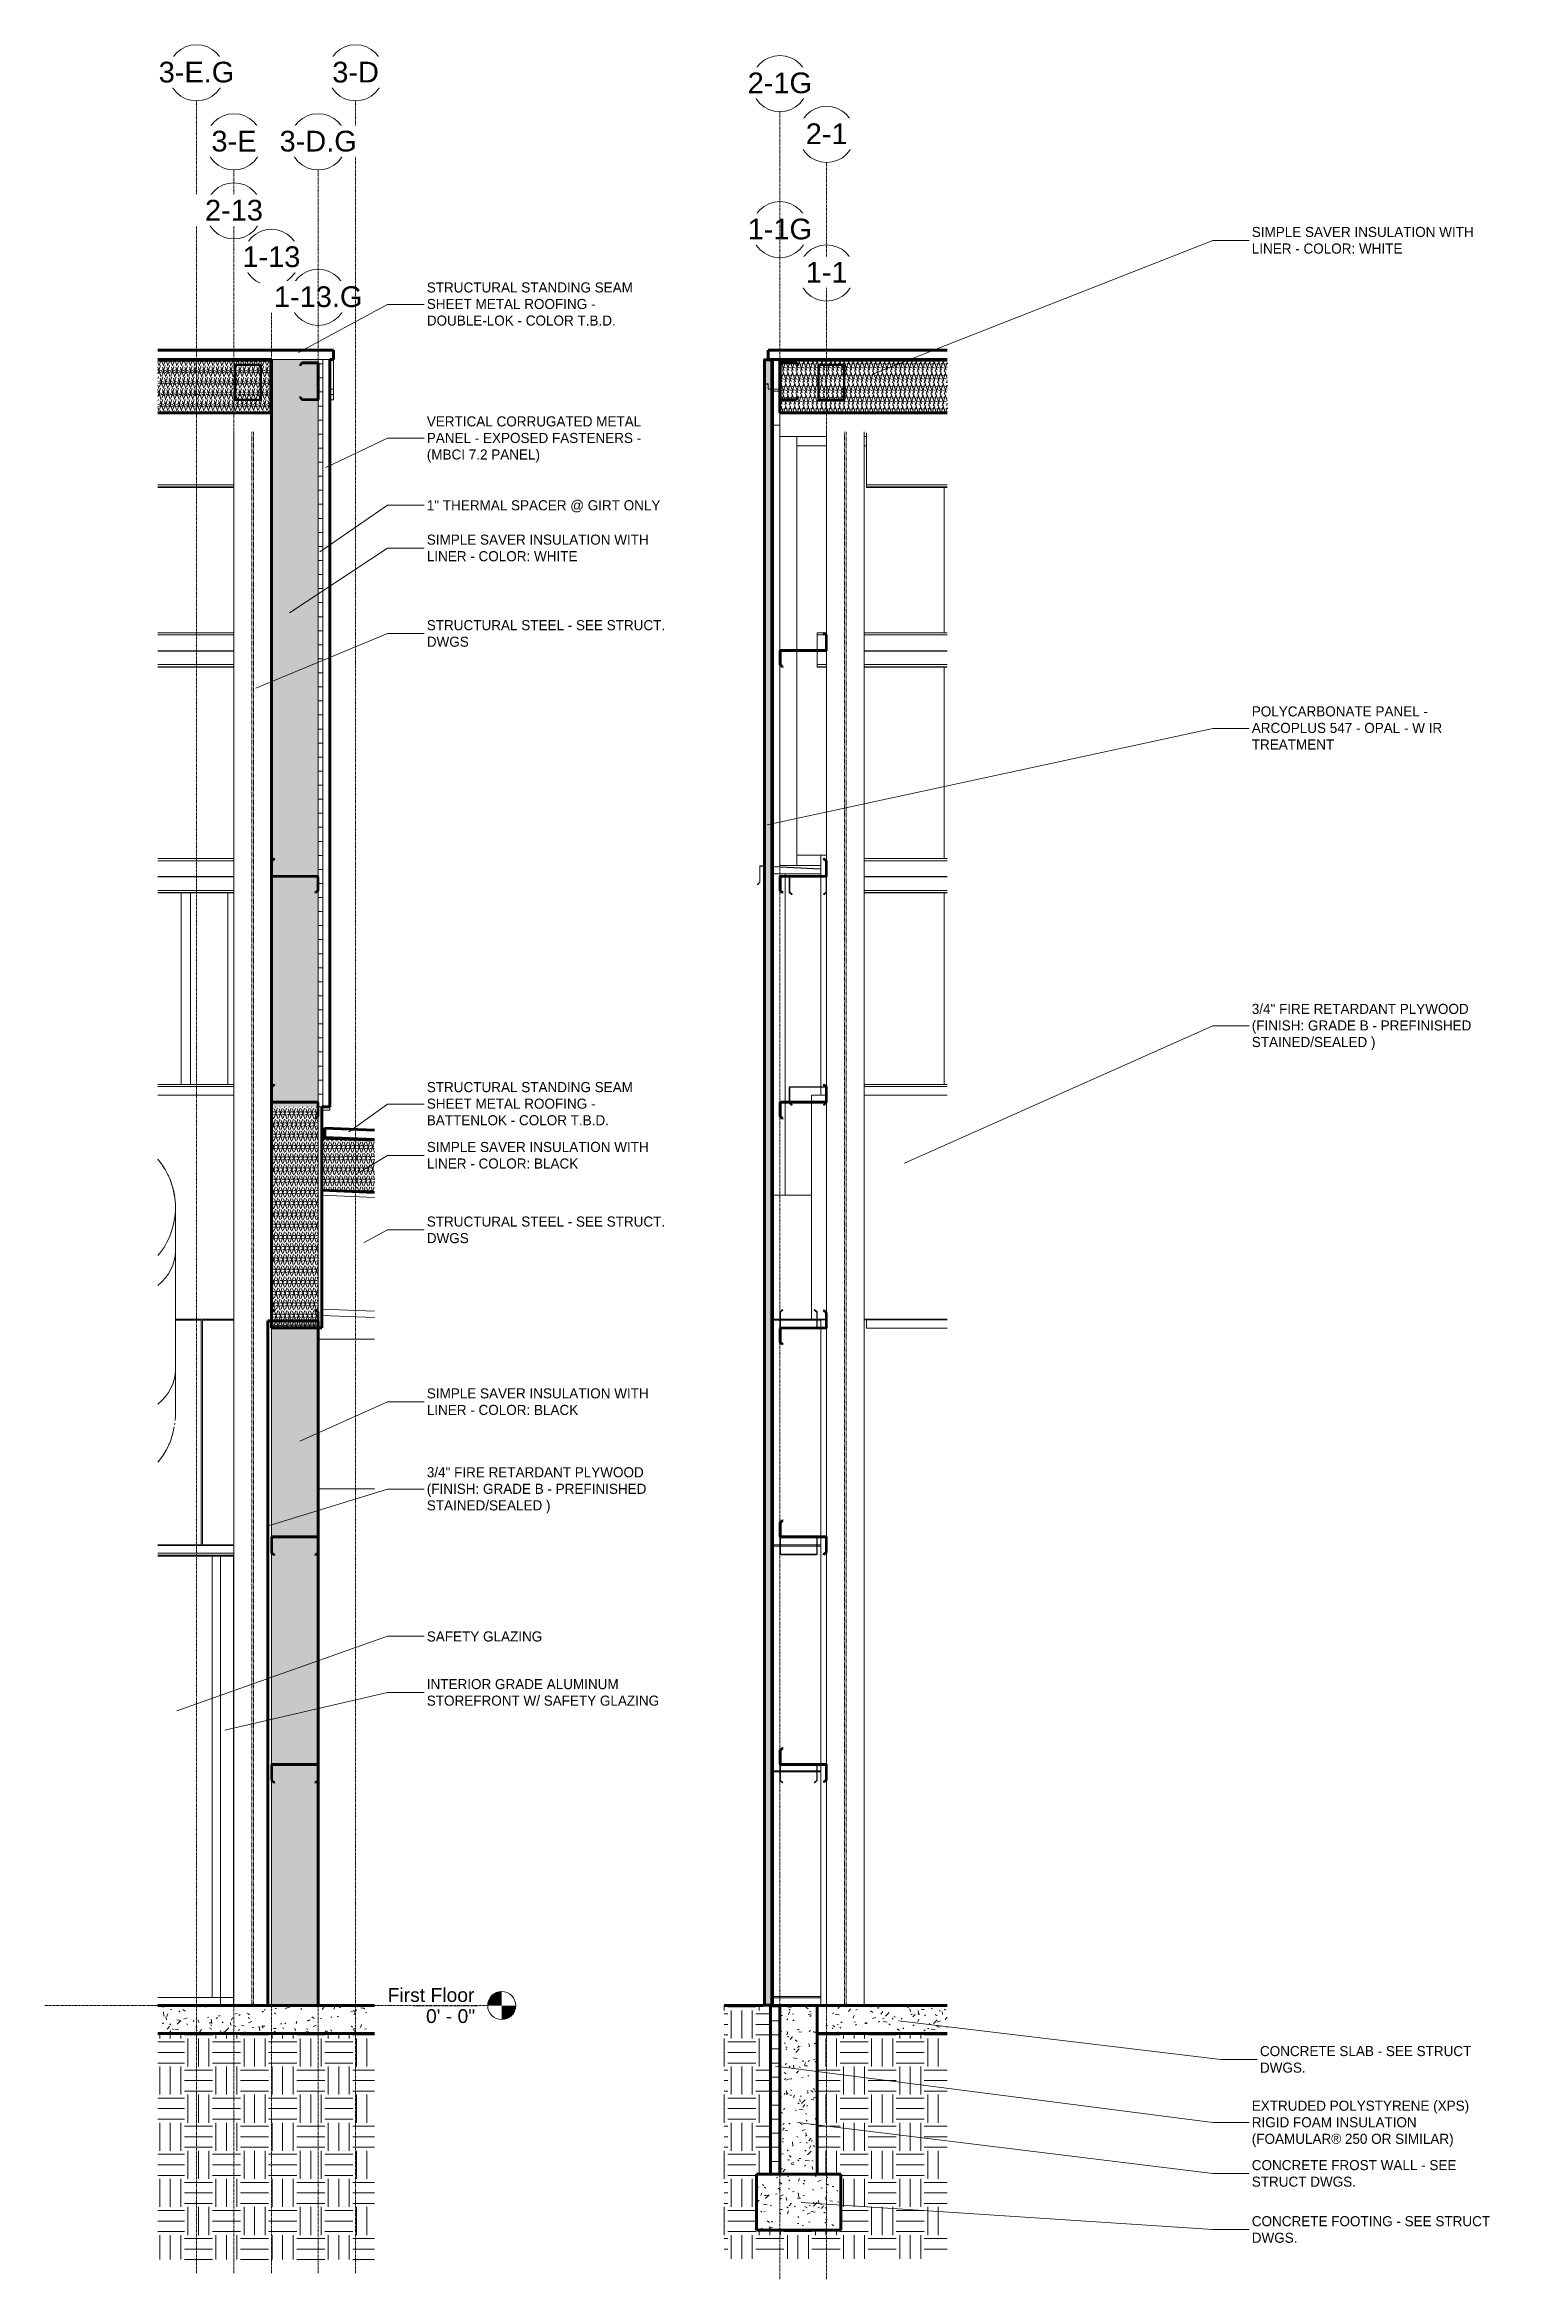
# Model space of a CAD drawing. Header units: inches. Extents: x 22734 to 24067, y -82 to 484.
# Drawn here: x 23750.5 to 24066.5, y -58.5 to 418.9 of the extents above; entities that cross this region are included whole.
import ezdxf

# ---------------------------------------------------------------- set-up
doc = ezdxf.new("R2010")
doc.units = ezdxf.units.IN
doc.header["$MEASUREMENT"] = 0
doc.linetypes.add('Grid Line 1_2_', pattern=[0.875, 0.5, -0.125, 0.125, -0.125])
doc.linetypes.add('Hidden 1_8_', pattern=[0.1875, 0.125, -0.0625])
for name, color, linetype, lineweight in [('A-ANNO-IDEN', 131, 'Continuous', 9), ('A-CLNG', 13, 'Continuous', 18), ('A-CLNG-PATT', 13, 'Continuous', 70), ('A-FLOR', 192, 'Continuous', 18), ('A-FLOR-LEVL', 51, 'Continuous', 9), ('A-FLOR-PATT', 8, 'Continuous', 70), ('A-GLAZ-CWMG', 51, 'Continuous', 9), ('A-ROOF', 132, 'Continuous', 18), ('A-ROOF-PATT', 132, 'Continuous', 18), ('A-WALL', 113, 'Continuous', 18), ('A-WALL-PATT', 111, 'Continuous', 70), ('C-TOPO', 7, 'Continuous', 9), ('I-WALL', 2, 'Continuous', 18), ('L-SITE-WALL', 31, 'Continuous', 18), ('M-HVAC-DUCT', 70, 'Continuous', 9), ('M-HVAC-DUCT-ANNO', 70, 'Continuous', 9), ('S-BEAM', 12, 'Continuous', 9), ('S-COLS', 52, 'Continuous', 9), ('S-FNDN', 32, 'Continuous', 18), ('S-GRID', 1, 'Continuous', 9), ('S-GRID-IDEN', 1, 'Continuous', 9)]:
    doc.layers.add(name, color=color, linetype=linetype, lineweight=lineweight)
doc.styles.add('Arial', font='arial.ttf', dxfattribs={"height": 2.950599})
doc.styles.add('Arial_1', font='arial.ttf', dxfattribs={"height": 4.425898})
doc.styles.add('Century Gothic', font='GOTHIC.TTF', dxfattribs={"height": 2.155668})
pattern_1 = [(45, (-69255.613, 101.715), (-2.37587878, 2.37587878), []), (45, (-69255.613, 105.315), (-2.37587878, 2.37587878), [])]
pattern_2 = [(90, (-71509.9, -1108), (-193, -193), [48, -145]), (180, (-71509.9, -1108), (-2e-14, -193), [96.25, -96.75]), (270, (-71606.15, -1060), (-193, -193), [48, -145]), (180, (-71509.9, -1060), (-2e-14, -193), [96.25, -96.75]), (270, (-71606.4, -1060), (-193, -193), [48, -145]), (180, (-71606.4, -1060), (-2e-14, -193), [96.25, -96.75]), (90, (-71702.65, -1108), (-193, -193), [48, -145]), (180, (-71606.4, -1108), (-2e-14, -193), [96.25, -96.75]), (90, (-71557.9, -1059.75), (-193, -193), [48, -145]), (180, (-71509.65, -1059.75), (-2e-14, -193), [48.25, -144.75]), (180, (-71509.65, -1011.75), (-2e-14, -193), [48.25, -144.75]), (90, (-71654.4, -1059.75), (-193, -193), [48, -145]), (180, (-71558.15, -1059.75), (-2e-14, -193), [96.25, -96.75]), (270, (-71558.15, -1011.75), (-193, -193), [48, -145]), (180, (-71558.15, -1011.75), (-2e-14, -193), [96.25, -96.75]), (180, (-71654.65, -1059.75), (-2e-14, -193), [48, -145]), (270, (-71654.65, -1011.75), (-193, -193), [48, -145]), (180, (-71654.65, -1011.75), (-2e-14, -193), [48, -145]), (90, (-71509.9, -1011.5), (-193, -193), [48, -145]), (180, (-71509.9, -1011.5), (-2e-14, -193), [96.25, -96.75]), (270, (-71606.15, -963.5), (-193, -193), [48, -145]), (180, (-71509.9, -963.5), (-2e-14, -193), [96.25, -96.75]), (270, (-71606.4, -963.5), (-193, -193), [48, -145]), (180, (-71606.4, -963.5), (-2e-14, -193), [96.25, -96.75]), (270, (-71702.65, -963.5), (-193, -193), [48, -145]), (180, (-71606.4, -1011.5), (-2e-14, -193), [96.25, -96.75]), (90, (-71557.9, -963.25), (-193, -193), [48, -145]), (180, (-71509.65, -963.25), (-2e-14, -193), [48.25, -144.75]), (180, (-71509.65, -915.25), (-2e-14, -193), [48.25, -144.75]), (90, (-71654.4, -963.25), (-193, -193), [48, -145]), (180, (-71558.15, -963.25), (-2e-14, -193), [96.25, -96.75]), (270, (-71558.15, -915.25), (-193, -193), [48, -145]), (180, (-71558.15, -915.25), (-2e-14, -193), [96.25, -96.75]), (180, (-71654.65, -963.25), (-2e-14, -193), [48, -145]), (270, (-71654.65, -915.25), (-193, -193), [48, -145]), (180, (-71654.65, -915.25), (-2e-14, -193), [48, -145])]
pattern_3 = [(161.57, (-69255.493, 101.835), (-0.9603836945, -0.0003991792), [0, -6.83, 0.758, 0]), (18.43, (-69255.733, 101.835), (-0.9603836945, 0.0003991792), [0, -6.83, 0.758, 0]), (108.43, (-69255.493, 101.835), (0.4795101816, -2.4005263976), [2.276, -5.312]), (71.57, (-69255.733, 101.835), (0.4795101816, 2.4005263976), [2.276, -5.312])]
pattern_4 = [(50, (-76297.508, 101.715), (6.8859965, -0.6020972), [0.72, -7.92]), (355, (-76297.508, 101.715), (-1.3317556, 7.2205465), [0.576, -6.336]), (100.451, (-76296.934, 101.665), (5.55362855, 6.6181912), [0.612, -6.731]), (46.184, (-76297.508, 103.635), (10.2456418, -1.5889251), [1.08, -11.88]), (96.636, (-76296.654, 103.502), (8.9724387, 9.3515184), [0.918, -10.096]), (351.184, (-76297.508, 103.635), (8.9731991, 9.3512304), [0.864, -9.504]), (21, (-76296.548, 103.155), (5.7307257, -3.86500345), [0.72, -7.92]), (326, (-76296.548, 103.155), (2.3358107, 6.9608802), [0.576, -6.336]), (71.451, (-76296.07, 102.833), (8.06587574, 3.0959479), [0.612, -6.731]), (37.5, (-76297.508, 101.715), (0.11686595, 3.19547842), [0.317, -5.942, 0.317, -6.115, -6.36]), (37.5, (-76297.508, 101.715), (0.11686595, 3.19547842), [-12.691, 0.317, -6.043]), (7.5, (-76297.508, 101.715), (2.52543001, 3.78602473), [0.317, -3.35, 0.317, -5.798, -2.424]), (7.5, (-76297.508, 101.715), (2.52543001, 3.78602473), [-9.782, 0.317, -2.107]), (327.5, (-76299.649, 101.715), (5.12436853, -0.21617625), [0.317, -2.083, 0.317, -7.171, -9.936]), (327.5, (-76299.649, 101.715), (5.12436853, -0.21617625), [-9.888, 0.317, -9.619]), (317.5, (-76300.609, 101.715), (5.5983262, 0.96140978), [0.317, -2.803, 0.317, -4.656, -7.056]), (317.5, (-76300.609, 101.715), (5.5983262, 0.96140978), [-8.093, 0.317, -6.739])]
pattern_5 = [(90, (-75108.54, -1108), (-193, -193), [48, -145]), (180, (-75108.54, -1108), (-2e-14, -193), [96.25, -96.75]), (270, (-75204.8, -1060), (-193, -193), [48, -145]), (180, (-75108.54, -1060), (-2e-14, -193), [96.25, -96.75]), (270, (-75205.04, -1060), (-193, -193), [48, -145]), (180, (-75205.04, -1060), (-2e-14, -193), [96.25, -96.75]), (90, (-75301.3, -1108), (-193, -193), [48, -145]), (180, (-75205.04, -1108), (-2e-14, -193), [96.25, -96.75]), (90, (-75156.54, -1059.75), (-193, -193), [48, -145]), (180, (-75108.3, -1059.75), (-2e-14, -193), [48.25, -144.75]), (180, (-75108.3, -1011.75), (-2e-14, -193), [48.25, -144.75]), (90, (-75253.04, -1059.75), (-193, -193), [48, -145]), (180, (-75156.8, -1059.75), (-2e-14, -193), [96.25, -96.75]), (270, (-75156.8, -1011.75), (-193, -193), [48, -145]), (180, (-75156.8, -1011.75), (-2e-14, -193), [96.25, -96.75]), (180, (-75253.3, -1059.75), (-2e-14, -193), [48, -145]), (270, (-75253.3, -1011.75), (-193, -193), [48, -145]), (180, (-75253.3, -1011.75), (-2e-14, -193), [48, -145]), (90, (-75108.54, -1011.5), (-193, -193), [48, -145]), (180, (-75108.54, -1011.5), (-2e-14, -193), [96.25, -96.75]), (270, (-75204.8, -963.5), (-193, -193), [48, -145]), (180, (-75108.54, -963.5), (-2e-14, -193), [96.25, -96.75]), (270, (-75205.04, -963.5), (-193, -193), [48, -145]), (180, (-75205.04, -963.5), (-2e-14, -193), [96.25, -96.75]), (270, (-75301.3, -963.5), (-193, -193), [48, -145]), (180, (-75205.04, -1011.5), (-2e-14, -193), [96.25, -96.75]), (90, (-75156.54, -963.25), (-193, -193), [48, -145]), (180, (-75108.3, -963.25), (-2e-14, -193), [48.25, -144.75]), (180, (-75108.3, -915.25), (-2e-14, -193), [48.25, -144.75]), (90, (-75253.04, -963.25), (-193, -193), [48, -145]), (180, (-75156.8, -963.25), (-2e-14, -193), [96.25, -96.75]), (270, (-75156.8, -915.25), (-193, -193), [48, -145]), (180, (-75156.8, -915.25), (-2e-14, -193), [96.25, -96.75]), (180, (-75253.3, -963.25), (-2e-14, -193), [48, -145]), (270, (-75253.3, -915.25), (-193, -193), [48, -145]), (180, (-75253.3, -915.25), (-2e-14, -193), [48, -145])]
pattern_6 = [(45, (-76297.508, 101.715), (-2.37587878, 2.37587878), []), (45, (-76297.508, 105.315), (-2.37587878, 2.37587878), [])]

# ---------------------------------------------------------------- blocks, each defined once
blk = doc.blocks.new('Struct_Xcel_Sports Complex_rvt-5-Wall Section - Fieldhouse - West Wall')
at = {"layer": 'A-FLOR-PATT', "lineweight": 9}
h = blk.add_hatch(dxfattribs=at)
h.set_pattern_fill('FP_38', style=0, pattern_type=2)
h.set_pattern_definition([(50, (-69255.613, 101.715), (6.8859965, -0.6020972), [0.72, -7.92]), (355, (-69255.613, 101.715), (-1.3317556, 7.2205465), [0.576, -6.336]), (100.451, (-69255.039, 101.665), (5.55362855, 6.6181912), [0.612, -6.731]), (46.184, (-69255.613, 103.635), (10.2456418, -1.5889251), [1.08, -11.88]), (96.636, (-69254.759, 103.502), (8.9724387, 9.3515184), [0.918, -10.096]), (351.184, (-69255.613, 103.635), (8.9731991, 9.3512304), [0.864, -9.504]), (21, (-69254.653, 103.155), (5.7307257, -3.86500345), [0.72, -7.92]), (326, (-69254.653, 103.155), (2.3358107, 6.9608802), [0.576, -6.336]), (71.451, (-69254.176, 102.833), (8.0658757, 3.0959479), [0.612, -6.731]), (37.5, (-69255.613, 101.715), (0.11686595, 3.19547842), [0.317, -5.942, 0.317, -6.115, -6.36]), (37.5, (-69255.613, 101.715), (0.11686595, 3.19547842), [-12.691, 0.317, -6.043]), (7.5, (-69255.613, 101.715), (2.52543, 3.78602473), [0.317, -3.35, 0.317, -5.798, -2.424]), (7.5, (-69255.613, 101.715), (2.52543, 3.78602473), [-9.782, 0.317, -2.107]), (327.5, (-69257.754, 101.715), (5.12436853, -0.21617625), [0.317, -2.083, 0.317, -7.171, -9.936]), (327.5, (-69257.754, 101.715), (5.12436853, -0.21617625), [-9.888, 0.317, -9.619]), (317.5, (-69258.714, 101.715), (5.5983262, 0.96140978), [0.317, -2.803, 0.317, -4.656, -7.056]), (317.5, (-69258.714, 101.715), (5.5983262, 0.96140978), [-8.093, 0.317, -6.739])])
h.paths.add_polyline_path([(-22815.65, -6), (-22769.34, -6), (-22769.34, 0), (-22815.65, 0)], flags=0)
at = {"layer": 'A-FLOR', "color": 250, "lineweight": 70}
for p, q in [((-22769.34, 0), (-22815.65, 0)), ((-22815.65, -6), (-22769.34, -6))]:
    blk.add_line(p, q, dxfattribs=at)
blk = doc.blocks.new('W-Wide Flange - 2_-3_ deep-1401636-Wall Section - Fieldhouse - West Wall')
at = {"layer": 'S-BEAM'}
for p, q in [((-22769.34, 172.62), (-22780.64, 173.1)), ((-22780.64, 148.79), (-22769.34, 148.32)), ((-22769.34, 146.96), (-22780.64, 147.43))]:
    blk.add_line(p, q, dxfattribs=at)
blk = doc.blocks.new('Girt_C - 10_D-1401750-Wall Section - Fieldhouse - West Wall')
at = {"layer": 'S-BEAM'}
h = blk.add_hatch(dxfattribs=at)
h.set_pattern_fill('FP_33', color=256, style=0, pattern_type=2)
h.set_pattern_definition(pattern_1)
h.paths.add_polyline_path([(-22781.97, 96.2), (-22781.39, 96.68), (-22781.39, 99.99), (-22781.45, 100.12), (-22781.58, 100.18), (-22791.2, 100.18), (-22791.34, 100.12), (-22791.39, 99.99), (-22791.39, 96.68), (-22790.82, 96.2), (-22790.75, 96.28), (-22791.28, 96.73), (-22791.28, 100), (-22791.26, 100.05), (-22791.2, 100.07), (-22781.58, 100.07), (-22781.52, 100.05), (-22781.5, 100), (-22781.5, 96.73), (-22782.04, 96.28)], flags=0)
at = {"layer": 'S-BEAM', "lineweight": 50}
for p, q in [((-22791.39, 99.99), (-22791.39, 96.68)), ((-22791.39, 96.68), (-22790.82, 96.2)), ((-22791.28, 96.73), (-22791.28, 100)), ((-22790.75, 96.28), (-22791.28, 96.73)), ((-22781.58, 100.18), (-22791.2, 100.18)), ((-22791.2, 100.07), (-22781.58, 100.07)), ((-22790.82, 96.2), (-22790.75, 96.28)), ((-22781.5, 96.73), (-22782.04, 96.28)), ((-22782.04, 96.28), (-22781.97, 96.2)), ((-22781.97, 96.2), (-22781.39, 96.68)), ((-22781.5, 100), (-22781.5, 96.73)), ((-22781.39, 96.68), (-22781.39, 99.99))]:
    blk.add_line(p, q, dxfattribs=at)
for centre, radius, start, end in [((-22791.2, 99.99), 0.188, 90, 180), ((-22791.2, 99.99), 0.0782, 90, 177.8773), ((-22781.58, 99.99), 0.188, 0, 90), ((-22781.58, 99.99), 0.0782, 3.0424, 90)]:
    blk.add_arc(centre, radius, start, end, dxfattribs=at)
blk = doc.blocks.new('Rectangular Mullion - Profile_Polycarbonate_Upper and left-1189832-Wall Section - Fieldhouse - West Wall')
at = {"layer": 'A-GLAZ-CWMG'}
for q in [(-22780.64, 191.28), (-22778.89, 192)]:
    blk.add_line((-22778.89, 191.28), q, dxfattribs=at)
blk = doc.blocks.new('Girt_C - 10_D-1260059-Wall Section - Fieldhouse - West Wall')
at = {"layer": 'S-BEAM'}
for p, q in [((-22815.65, 96.68), (-22799.39, 96.68)), ((-22815.65, 96.2), (-22799.39, 96.2))]:
    blk.add_line(p, q, dxfattribs=at)
blk = doc.blocks.new('W-Wide Flange - W12X22-1533120-Wall Section - Fieldhouse - West Wall')
at = {"layer": 'S-BEAM'}
for p, q in [((-22815.65, 324.88), (-22799.39, 324.88)), ((-22799.39, 324.45), (-22815.65, 324.45)), ((-22799.39, 324.29), (-22815.65, 324.29))]:
    blk.add_line(p, q, dxfattribs=at)
blk = doc.blocks.new('W-Wide Flange-Column - B1_H-1528736-Wall Section - Fieldhouse - West Wall')
at = {"layer": 'S-COLS', "linetype": 'Hidden 1_8_'}
for p, q in [((-22795.55, 336.19), (-22795.55, 0)), ((-22795.23, 0), (-22795.23, 336.19))]:
    blk.add_line(p, q, dxfattribs=at)
blk = doc.blocks.new('Girt_Z - 10_D-1472864-Wall Section - Fieldhouse - West Wall')
at = {"layer": 'S-BEAM'}
for p, q in [((-22815.65, 196.79), (-22799.39, 196.79)), ((-22815.65, 196.31), (-22799.39, 196.31))]:
    blk.add_line(p, q, dxfattribs=at)
blk = doc.blocks.new('Girt_Z - 10_D-V12-Wall Section - Fieldhouse - West Wall')
at = {"layer": 'S-BEAM'}
for p, q in [((-22815.65, 245.04), (-22799.39, 245.04)), ((-22815.65, 244.56), (-22799.39, 244.56)), ((-22815.65, 241.19), (-22799.39, 241.19)), ((-22815.65, 241.11), (-22799.39, 241.11)), ((-22815.65, 238.22), (-22799.39, 238.22)), ((-22815.65, 237.77), (-22799.39, 237.77)), ((-22815.65, 237.69), (-22799.39, 237.69))]:
    blk.add_line(p, q, dxfattribs=at)
blk = doc.blocks.new('Girt_Z - 10_D-1241717-Wall Section - Fieldhouse - West Wall')
at = {"layer": 'S-BEAM'}
for p, q in [((-22815.65, 293.29), (-22799.39, 293.29)), ((-22815.65, 292.81), (-22799.39, 292.81)), ((-22815.65, 289.44), (-22799.39, 289.44)), ((-22815.65, 289.36), (-22799.39, 289.36)), ((-22815.65, 286.47), (-22799.39, 286.47)), ((-22815.65, 286.02), (-22799.39, 286.02)), ((-22815.65, 285.94), (-22799.39, 285.94))]:
    blk.add_line(p, q, dxfattribs=at)
blk = doc.blocks.new('Girt_C - 10_D-1253530-Wall Section - Fieldhouse - West Wall')
at = {"layer": 'S-BEAM', "lineweight": 50}
for p, q in [((-22791.39, 51.37), (-22791.39, 48.05)), ((-22791.39, 48.05), (-22790.81, 47.57)), ((-22791.28, 48.11), (-22791.28, 51.37)), ((-22790.74, 47.66), (-22791.28, 48.11)), ((-22781.58, 51.55), (-22791.2, 51.55)), ((-22791.2, 51.45), (-22781.58, 51.45)), ((-22781.5, 48.11), (-22782.04, 47.66)), ((-22781.96, 47.57), (-22781.39, 48.05)), ((-22781.5, 51.37), (-22781.5, 48.11)), ((-22781.39, 48.05), (-22781.39, 51.37)), ((-22790.81, 47.57), (-22790.74, 47.66)), ((-22782.04, 47.66), (-22781.96, 47.57))]:
    blk.add_line(p, q, dxfattribs=at)
for centre, radius, start, end in [((-22791.2, 51.37), 0.187, 90, 180), ((-22791.2, 51.37), 0.0782, 90, 176.9576), ((-22781.58, 51.37), 0.188, 0, 90), ((-22781.58, 51.37), 0.0782, 2.1227, 90)]:
    blk.add_arc(centre, radius, start, end, dxfattribs=at)
blk = doc.blocks.new('Girt_C - 10_D-1401751-Wall Section - Fieldhouse - West Wall')
at = {"layer": 'S-BEAM', "lineweight": 50}
for p, q in [((-22790.82, 148.67), (-22791.39, 148.19)), ((-22791.39, 148.19), (-22791.39, 144.88)), ((-22791.28, 148.14), (-22790.75, 148.59)), ((-22791.28, 144.87), (-22791.28, 148.14)), ((-22790.75, 148.59), (-22790.82, 148.67)), ((-22781.97, 148.67), (-22782.04, 148.59)), ((-22782.04, 148.59), (-22781.5, 148.14)), ((-22781.39, 148.19), (-22781.97, 148.67)), ((-22781.5, 148.14), (-22781.5, 144.87)), ((-22781.39, 144.88), (-22781.39, 148.19)), ((-22781.58, 144.8), (-22791.2, 144.8)), ((-22791.2, 144.69), (-22781.58, 144.69))]:
    blk.add_line(p, q, dxfattribs=at)
for centre, radius, start, end in [((-22791.2, 144.88), 0.188, 180, 270), ((-22791.2, 144.88), 0.0782, 182.1227, 270), ((-22781.58, 144.88), 0.188, 270, 0), ((-22781.58, 144.88), 0.0782, 270, 356.9576)]:
    blk.add_arc(centre, radius, start, end, dxfattribs=at)
blk = doc.blocks.new('Girt_Z - 10_D-1255199-Wall Section - Fieldhouse - West Wall')
at = {"layer": 'S-BEAM', "lineweight": 50}
for p, q in [((-22790.81, 196.79), (-22791.39, 196.31)), ((-22791.39, 196.31), (-22791.39, 192.94)), ((-22791.28, 196.26), (-22790.74, 196.71)), ((-22791.28, 193.12), (-22791.28, 196.26)), ((-22790.74, 196.71), (-22790.81, 196.79)), ((-22791.39, 192.94), (-22781.58, 192.94)), ((-22781.58, 193.05), (-22791.2, 193.05)), ((-22781.5, 192.86), (-22781.5, 189.97)), ((-22781.39, 189.92), (-22781.39, 192.86)), ((-22781.5, 189.97), (-22782.03, 189.52)), ((-22782.03, 189.52), (-22781.96, 189.44)), ((-22781.96, 189.44), (-22781.39, 189.92))]:
    blk.add_line(p, q, dxfattribs=at)
for centre, radius, start, end in [((-22791.2, 193.13), 0.0782, 183.0424, 270), ((-22781.58, 192.86), 0.187, 360, 90), ((-22781.58, 192.86), 0.0782, 2.1227, 90)]:
    blk.add_arc(centre, radius, start, end, dxfattribs=at)
blk = doc.blocks.new('Girt_Z - 10_D-1254871-Wall Section - Fieldhouse - West Wall')
at = {"layer": 'S-BEAM'}
h = blk.add_hatch(dxfattribs=at)
h.set_pattern_fill('FP_33', color=256, style=0, pattern_type=2)
h.set_pattern_definition(pattern_1)
h.paths.add_polyline_path([(-22781.96, 237.69), (-22781.39, 238.17), (-22781.39, 241.11), (-22781.45, 241.24), (-22781.58, 241.3), (-22791.2, 241.3), (-22791.26, 241.32), (-22791.28, 241.37), (-22791.28, 244.51), (-22790.75, 244.96), (-22790.82, 245.04), (-22791.39, 244.56), (-22791.39, 241.19), (-22781.58, 241.19), (-22781.52, 241.17), (-22781.5, 241.11), (-22781.5, 238.22), (-22782.04, 237.77)], flags=0)
at = {"layer": 'S-BEAM', "lineweight": 50}
for p, q in [((-22790.82, 245.04), (-22791.39, 244.56)), ((-22791.39, 244.56), (-22791.39, 241.19)), ((-22791.28, 244.51), (-22790.75, 244.96)), ((-22791.28, 241.37), (-22791.28, 244.51)), ((-22790.75, 244.96), (-22790.82, 245.04)), ((-22791.39, 241.19), (-22781.58, 241.19)), ((-22781.58, 241.3), (-22791.2, 241.3)), ((-22781.5, 241.11), (-22781.5, 238.22)), ((-22781.39, 238.17), (-22781.39, 241.11)), ((-22781.5, 238.22), (-22782.04, 237.77)), ((-22782.04, 237.77), (-22781.96, 237.69)), ((-22781.96, 237.69), (-22781.39, 238.17))]:
    blk.add_line(p, q, dxfattribs=at)
for centre, radius, start, end in [((-22791.2, 241.38), 0.0782, 183.0424, 270), ((-22781.58, 241.11), 0.187, 360, 90), ((-22781.58, 241.11), 0.0782, 2.1227, 90)]:
    blk.add_arc(centre, radius, start, end, dxfattribs=at)
blk = doc.blocks.new('Girt_C - 8_D-1405507-Wall Section - Fieldhouse - West Wall')
at = {"layer": 'S-BEAM'}
h = blk.add_hatch(dxfattribs=at)
h.set_pattern_fill('FP_33', color=256, style=0, pattern_type=2)
h.set_pattern_definition(pattern_1)
h.paths.add_polyline_path([(-22784.84, 343.01), (-22781.52, 343.01), (-22781.45, 343.02), (-22781.39, 343.06), (-22781.35, 343.12), (-22781.34, 343.19), (-22781.34, 350.83), (-22781.35, 350.9), (-22781.39, 350.96), (-22781.45, 351), (-22781.52, 351.01), (-22784.84, 351.01), (-22785.32, 350.44), (-22785.23, 350.37), (-22784.78, 350.9), (-22781.52, 350.9), (-22781.48, 350.89), (-22781.45, 350.86), (-22781.44, 350.83), (-22781.45, 343.16), (-22781.48, 343.13), (-22781.52, 343.12), (-22784.78, 343.12), (-22785.23, 343.65), (-22785.32, 343.58)], flags=0)
at = {"layer": 'S-BEAM', "lineweight": 50}
for p, q in [((-22784.84, 351.01), (-22785.32, 350.44)), ((-22785.32, 350.44), (-22785.23, 350.37)), ((-22785.23, 350.37), (-22784.78, 350.9)), ((-22781.52, 351.01), (-22784.84, 351.01)), ((-22784.78, 350.9), (-22781.52, 350.9)), ((-22781.44, 350.83), (-22781.44, 343.19)), ((-22781.34, 343.19), (-22781.34, 350.83)), ((-22785.23, 343.65), (-22785.32, 343.58)), ((-22785.32, 343.58), (-22784.84, 343.01)), ((-22784.78, 343.12), (-22785.23, 343.65)), ((-22784.84, 343.01), (-22781.52, 343.01)), ((-22781.52, 343.12), (-22784.78, 343.12))]:
    blk.add_line(p, q, dxfattribs=at)
at = {"layer": 'S-BEAM'}
blk.add_line((-22781.34, 342.76), (-22781.34, 343.19), dxfattribs=at)
at = {"layer": 'S-BEAM', "lineweight": 50, "flags": 128}
for points in [[(-22781.34, 350.83), (-22781.35, 350.9), (-22781.39, 350.96), (-22781.45, 351), (-22781.52, 351.01)], [(-22781.52, 350.9), (-22781.48, 350.89), (-22781.45, 350.86), (-22781.44, 350.83)], [(-22781.44, 343.19), (-22781.45, 343.16), (-22781.48, 343.13), (-22781.52, 343.12)], [(-22781.52, 343.01), (-22781.45, 343.02), (-22781.39, 343.06), (-22781.35, 343.12), (-22781.34, 343.19)]]:
    blk.add_lwpolyline(points, dxfattribs=at)
blk = doc.blocks.new('Dimension Lumber - 5_5 x 7_5 Glulam-1529169-Wall Section - Fieldhouse - West Wall')
at = {"layer": 'S-BEAM', "lineweight": 50}
for p, q in [((-22793.64, 350.51), (-22799.14, 350.51)), ((-22799.14, 350.51), (-22799.14, 343.01)), ((-22793.64, 343.01), (-22793.64, 350.51)), ((-22799.14, 343.01), (-22793.64, 343.01))]:
    blk.add_line(p, q, dxfattribs=at)
blk = doc.blocks.new('Rectangular Mullion - Interior 1_75_ x 4_5_-1316039-Wall Section - Fieldhouse - West Wall')
at = {"layer": 'A-GLAZ-CWMG'}
for p in [(-22815.65, 96), (-22802.27, 96.2)]:
    blk.add_line(p, (-22802.27, 96), dxfattribs=at)
blk = doc.blocks.new('Rectangular Mullion - Interior 1_75_ x 4_5_-1316040-Wall Section - Fieldhouse - West Wall')
at = {"layer": 'A-GLAZ-CWMG'}
for q in [(-22815.65, 1.75), (-22802.27, 0)]:
    blk.add_line((-22802.27, 1.75), q, dxfattribs=at)
blk = doc.blocks.new('Rectangular Mullion - Interior 1_75_ x 4_5_-1220297-Wall Section - Fieldhouse - West Wall')
at = {"layer": 'A-GLAZ-CWMG'}
for p, q in [((-22804.02, 96), (-22802.27, 96)), ((-22804.02, 96), (-22804.02, 1.75)), ((-22802.27, 1.75), (-22802.27, 96)), ((-22802.27, 1.75), (-22804.02, 1.75))]:
    blk.add_line(p, q, dxfattribs=at)
blk = doc.blocks.new('Rectangular Mullion - Interior 1_75_ x 4_5_-1316220-Wall Section - Fieldhouse - West Wall')
at = {"layer": 'A-GLAZ-CWMG'}
for p, q in [((-22799.52, 1.75), (-22802.27, 1.75)), ((-22799.52, 0), (-22799.52, 1.75))]:
    blk.add_line(p, q, dxfattribs=at)
blk = doc.blocks.new('Rectangular Mullion - Interior 1_75_ x 4_5_-1220308-Wall Section - Fieldhouse - West Wall')
at = {"layer": 'A-GLAZ-CWMG'}
for p, q in [((-22802.27, 96), (-22799.52, 96)), ((-22799.52, 96), (-22799.52, 1.75)), ((-22799.52, 1.75), (-22802.27, 1.75))]:
    blk.add_line(p, q, dxfattribs=at)
blk = doc.blocks.new('HSS-Hollow Structural Section - HSS1-1_2X1-1_2X1_8 - Obsolete-1399530-Wall Section - Fieldhouse - West Wall')
at = {"layer": 'S-BEAM'}
for p, q in [((-22778.14, 344.18), (-22778.14, 343.3)), ((-22791.52, 343.01), (-22791.39, 343.01)), ((-22778.89, 343.01), (-22778.14, 343.01)), ((-22778.14, 343.3), (-22778.14, 343.05)), ((-22778.14, 343.05), (-22778.14, 343.01))]:
    blk.add_line(p, q, dxfattribs=at)
blk = doc.blocks.new('HSS-Hollow Structural Section - HSS1-1_2X1-1_2X1_8 - Obsolete-V13-Wall Section - Fieldhouse - West Wall')
at = {"layer": 'S-BEAM'}
for p, q in [((-22791.52, 345.34), (-22791.39, 345.34)), ((-22778.89, 345.34), (-22778.14, 345.34)), ((-22778.14, 346.51), (-22778.14, 345.63)), ((-22778.14, 345.63), (-22778.14, 345.39)), ((-22778.14, 345.39), (-22778.14, 345.34))]:
    blk.add_line(p, q, dxfattribs=at)
blk = doc.blocks.new('Round Elbow - 1_0 D-1571915-Wall Section - Fieldhouse - West Wall')
at = {"layer": 'M-HVAC-DUCT', "flags": 128}
for points in [[(-22815.65, 180.8), (-22815.56, 180.69), (-22815.16, 180.19), (-22814.78, 179.68), (-22814.43, 179.14), (-22814.09, 178.6), (-22813.78, 178.04), (-22813.49, 177.47), (-22813.41, 177.31)], [(-22813.36, 177.2), (-22813.22, 176.89), (-22812.98, 176.3), (-22812.88, 176.04)], [(-22812.83, 175.91), (-22812.76, 175.7), (-22812.56, 175.09), (-22812.46, 174.7)], [(-22812.43, 174.6), (-22812.39, 174.47), (-22812.24, 173.85), (-22812.12, 173.22), (-22812.03, 172.59), (-22811.96, 171.95), (-22811.91, 171.31), (-22811.89, 170.67), (-22811.89, 170.5)], [(-22811.89, 170.5), (-22811.89, 170.47), (-22811.89, 170.4), (-22811.89, 170.27), (-22811.89, 170.09), (-22811.89, 169.86), (-22811.89, 169.58), (-22811.89, 169.25), (-22811.89, 168.88), (-22811.89, 168.45), (-22811.89, 167.97), (-22811.89, 167.45), (-22811.89, 166.88), (-22811.89, 166.27), (-22811.89, 165.61), (-22811.89, 164.91), (-22811.89, 164.17), (-22811.89, 163.38), (-22811.89, 162.56), (-22811.89, 161.69), (-22811.89, 161.13)]]:
    blk.add_lwpolyline(points, dxfattribs=at)
at = {"layer": 'M-HVAC-DUCT'}
blk.add_ellipse((-22827.89, 161.13), major_axis=(16, 0), ratio=0.707107, start_param=5.583519, end_param=6.283185, dxfattribs=at)
blk = doc.blocks.new('Round Elbow - 1_0 D-V14-Wall Section - Fieldhouse - West Wall')
at = {"layer": 'M-HVAC-DUCT', "flags": 128}
blk.add_lwpolyline([(-22811.89, 126.38), (-22811.89, 126.41), (-22811.89, 126.48), (-22811.89, 126.61), (-22811.89, 126.79), (-22811.89, 127.02), (-22811.89, 127.3), (-22811.89, 127.63), (-22811.89, 128), (-22811.89, 128.43), (-22811.89, 128.91), (-22811.89, 129.43), (-22811.89, 130), (-22811.89, 130.61), (-22811.89, 131.27), (-22811.89, 131.97), (-22811.89, 132.71), (-22811.89, 133.5), (-22811.89, 134.32), (-22811.89, 135.18), (-22811.89, 135.75)], dxfattribs=at)
at = {"layer": 'M-HVAC-DUCT'}
for start, end in [(355, 0), (319.9121, 350)]:
    blk.add_arc((-22827.89, 126.38), 16, start, end, dxfattribs=at)
blk.add_ellipse((-22827.89, 135.75), major_axis=(16, 0), ratio=0.707107, start_param=5.583519, end_param=6.283185, dxfattribs=at)
blk = doc.blocks.new('Struct_Xcel_Sports Complex_rvt-6-Wall Section - Fieldhouse - East Wall _ Polycarbonate')
at = {"layer": 'A-FLOR-PATT', "lineweight": 9}
h = blk.add_hatch(dxfattribs=at)
h.set_pattern_fill('FP_48', style=0, pattern_type=2)
h.set_pattern_definition(pattern_4)
h.paths.add_polyline_path([(-26245.61, -6), (-26245.61, 0), (-26273.39, 0), (-26273.39, -6)], flags=0)
at = {"layer": 'A-WALL-PATT', "lineweight": 9}
h = blk.add_hatch(dxfattribs=at)
h.set_pattern_fill('FP_48', style=0, pattern_type=2)
h.set_pattern_definition(pattern_4)
h.paths.add_polyline_path([(-26281.39, -36), (-26273.39, -36), (-26273.39, 0), (-26281.39, 0)], flags=0)
at = {"layer": 'S-FNDN', "lineweight": 9}
h = blk.add_hatch(dxfattribs=at)
h.set_pattern_fill('FP_48', color=256, style=0, pattern_type=2)
h.set_pattern_definition(pattern_4)
h.paths.add_polyline_path([(-26268.39, -48), (-26268.39, -36), (-26286.39, -36), (-26286.39, -48)], flags=0)
at = {"layer": 'A-FLOR', "color": 250, "lineweight": 70}
for p, q in [((-26273.39, 0), (-26273.39, -6)), ((-26245.61, 0), (-26273.39, 0)), ((-26273.39, -6), (-26245.61, -6))]:
    blk.add_line(p, q, dxfattribs=at)
at = {"layer": 'L-SITE-WALL', "color": 250, "lineweight": 70}
for p, q in [((-26273.39, 0), (-26281.39, 0)), ((-26281.39, 0), (-26281.39, -36)), ((-26273.39, -36), (-26273.39, 0)), ((-26281.39, -36), (-26273.39, -36))]:
    blk.add_line(p, q, dxfattribs=at)
at = {"layer": 'S-FNDN', "color": 250, "lineweight": 70}
for p, q in [((-26268.39, -36), (-26286.39, -36)), ((-26286.39, -36), (-26286.39, -48)), ((-26268.39, -48), (-26268.39, -36)), ((-26286.39, -48), (-26268.39, -48))]:
    blk.add_line(p, q, dxfattribs=at)
blk = doc.blocks.new('Girt_C - 8_D-1409812-Wall Section - Fieldhouse - East Wall _ Polycarbonate')
at = {"layer": 'S-BEAM'}
for p, q in [((-26281.39, 51.37), (-26281.39, 48.05)), ((-26281.39, 48.05), (-26280.81, 47.57)), ((-26281.28, 48.11), (-26281.28, 51.37)), ((-26280.74, 47.66), (-26281.28, 48.11)), ((-26273.5, 48.11), (-26274.04, 47.66)), ((-26273.96, 47.57), (-26273.39, 48.05)), ((-26273.5, 51.37), (-26273.5, 48.11)), ((-26273.39, 48.05), (-26273.39, 51.37)), ((-26280.81, 47.57), (-26280.74, 47.66)), ((-26274.04, 47.66), (-26273.96, 47.57))]:
    blk.add_line(p, q, dxfattribs=at)
for centre, radius, start, end in [((-26281.2, 51.37), 0.187, 134.0398, 180), ((-26281.2, 51.37), 0.0782, 90, 176.9576), ((-26273.58, 51.37), 0.0782, 2.1227, 90), ((-26273.58, 51.37), 0.188, 0, 25)]:
    blk.add_arc(centre, radius, start, end, dxfattribs=at)
blk = doc.blocks.new('Girt_C - 8_D-1405484-Wall Section - Fieldhouse - East Wall _ Polycarbonate')
at = {"layer": 'S-BEAM'}
for p, q in [((-26280.82, 100.3), (-26280.96, 100.18)), ((-26280.75, 100.22), (-26280.82, 100.3)), ((-26273.97, 100.3), (-26274.04, 100.22)), ((-26273.82, 100.18), (-26273.97, 100.3)), ((-26281.09, 100.07), (-26281.39, 99.82)), ((-26281.39, 99.82), (-26281.39, 96.51)), ((-26281.28, 99.77), (-26280.92, 100.07)), ((-26281.28, 96.5), (-26281.28, 99.77)), ((-26273.58, 96.43), (-26281.2, 96.43)), ((-26281.2, 96.32), (-26273.58, 96.32)), ((-26280.79, 100.18), (-26280.75, 100.22)), ((-26274.04, 100.22), (-26273.99, 100.18)), ((-26273.86, 100.07), (-26273.5, 99.77)), ((-26273.39, 99.82), (-26273.69, 100.07)), ((-26273.5, 99.77), (-26273.5, 96.5)), ((-26273.39, 96.51), (-26273.39, 99.82))]:
    blk.add_line(p, q, dxfattribs=at)
for centre, radius, start, end in [((-26281.2, 96.51), 0.188, 180, 270), ((-26281.2, 96.51), 0.0782, 182.1227, 270), ((-26273.58, 96.51), 0.188, 270, 0), ((-26273.58, 96.51), 0.0782, 270, 356.9576)]:
    blk.add_arc(centre, radius, start, end, dxfattribs=at)
blk = doc.blocks.new('Rectangular Mullion - Profile_Polycarbonate_Upper and left-1114459-Wall Section - Fieldhouse - East Wall _ Polycarbonate')
at = {"layer": 'A-GLAZ-CWMG'}
for p, q in [((-26277.77, 333.22), (-26277.77, 335.22)), ((-26277.77, 333.22), (-26271.39, 333.22)), ((-26263.39, 333.22), (-26262.89, 333.22))]:
    blk.add_line(p, q, dxfattribs=at)
blk = doc.blocks.new('Rectangular Mullion - Profile_Polycarbonate_right-1189833-Wall Section - Fieldhouse - East Wall _ Polycarbonate')
at = {"layer": 'A-GLAZ-CWMG'}
for p, q in [((-26281.39, 335.22), (-26281.39, 289.36)), ((-26277.77, 289.55), (-26277.77, 335.22)), ((-26277.77, 243.55), (-26277.77, 289.44)), ((-26281.39, 286.42), (-26281.39, 243.55)), ((-26277.77, 243.55), (-26281.39, 243.55))]:
    blk.add_line(p, q, dxfattribs=at)
blk = doc.blocks.new('Rectangular Mullion - Profile_Polycarbonate_Lower-1149884-Wall Section - Fieldhouse - East Wall _ Polycarbonate')
at = {"layer": 'A-GLAZ-CWMG', "lineweight": 30}
for p, q in [((-26284.75, 1.46), (-26284.88, 1.46)), ((-26284.88, 1.46), (-26284.88, 0)), ((-26284.88, 0), (-26282.75, 0)), ((-26284.81, 0.06), (-26284.81, 1.39)), ((-26284.81, 1.39), (-26284.75, 1.39)), ((-26282.81, 0.06), (-26284.81, 0.06)), ((-26284.75, 1.39), (-26284.75, 1.46)), ((-26282.75, 2.24), (-26283.1, 2.24)), ((-26283.1, 2.24), (-26283.1, 1.99)), ((-26283.1, 1.99), (-26283.04, 1.99)), ((-26283.04, 1.99), (-26283.04, 2.18)), ((-26283.04, 2.18), (-26282.81, 2.18)), ((-26282.81, 2.18), (-26282.81, 0.06)), ((-26282.75, 0), (-26282.75, 2.24))]:
    blk.add_line(p, q, dxfattribs=at)
blk = doc.blocks.new('Rectangular Mullion - Profile_Polycarbonate_Upper and left-1528482-Wall Section - Fieldhouse - East Wall _ Polycarbonate')
at = {"layer": 'A-GLAZ-CWMG'}
for p, q in [((-26284.75, 343.75), (-26284.88, 343.75)), ((-26284.88, 343.75), (-26284.88, 1.46)), ((-26284.68, 346.41), (-26284.75, 346.41)), ((-26284.75, 343.75), (-26284.75, 1.46)), ((-26283.89, 346.41), (-26284.68, 346.41)), ((-26282.75, 343), (-26283.1, 343)), ((-26283.1, 343), (-26283.1, 2.24)), ((-26282.75, 343), (-26282.75, 2.24)), ((-26284.75, 1.39), (-26284.75, 0.06)), ((-26283.1, 2.24), (-26283.1, 1.99)), ((-26283.1, 1.99), (-26283.1, 0.06))]:
    blk.add_line(p, q, dxfattribs=at)
blk = doc.blocks.new('W-Wide Flange - W12X22-1533120-Wall Section - Fieldhouse - East Wall _ Polycarbonate')
at = {"layer": 'S-BEAM'}
for p, q in [((-26262.89, 335.73), (-26262.89, 335.96)), ((-26262.89, 325.31), (-26262.89, 335.73)), ((-26262.89, 324.88), (-26262.89, 325.31)), ((-26262.89, 324.45), (-26262.89, 324.88)), ((-26262.89, 324.88), (-26245.61, 324.88)), ((-26262.89, 324.29), (-26262.89, 324.45)), ((-26245.61, 324.45), (-26262.89, 324.45)), ((-26245.61, 324.29), (-26262.89, 324.29))]:
    blk.add_line(p, q, dxfattribs=at)
blk = doc.blocks.new('Girt_C - 8_D-1405608-Wall Section - Fieldhouse - East Wall _ Polycarbonate')
at = {"layer": 'S-BEAM'}
for p, q in [((-26279.39, 241.11), (-26279.39, 237.8)), ((-26279.28, 237.85), (-26279.28, 241.11)), ((-26271.5, 241.11), (-26271.5, 237.85)), ((-26279.39, 237.8), (-26278.82, 237.31)), ((-26278.75, 237.4), (-26279.28, 237.85)), ((-26278.82, 237.31), (-26278.75, 237.4)), ((-26271.5, 237.85), (-26272.04, 237.4)), ((-26272.04, 237.4), (-26271.97, 237.31)), ((-26271.97, 237.31), (-26271.39, 237.8))]:
    blk.add_line(p, q, dxfattribs=at)
for centre, radius, start, end in [((-26279.2, 241.11), 0.187, 153.4835, 180), ((-26279.2, 241.11), 0.0782, 90, 177.8773), ((-26271.58, 241.11), 0.0782, 3.0424, 90), ((-26271.58, 241.11), 0.188, 0, 26.5165)]:
    blk.add_arc(centre, radius, start, end, dxfattribs=at)
blk = doc.blocks.new('Girt_C - 8_D-1405607-Wall Section - Fieldhouse - East Wall _ Polycarbonate')
at = {"layer": 'S-BEAM'}
for p, q in [((-26279.39, 196.11), (-26279.39, 193.05)), ((-26279.28, 193.05), (-26279.28, 196.11)), ((-26271.58, 196.3), (-26279.2, 196.3)), ((-26279.2, 196.19), (-26271.58, 196.19)), ((-26279.39, 192.94), (-26279.39, 192.8)), ((-26279.39, 192.8), (-26278.82, 192.31)), ((-26279.28, 192.85), (-26279.28, 192.94)), ((-26278.75, 192.4), (-26279.28, 192.85)), ((-26278.82, 192.31), (-26278.75, 192.4)), ((-26271.5, 192.85), (-26272.04, 192.4)), ((-26272.04, 192.4), (-26271.97, 192.31)), ((-26271.97, 192.31), (-26271.39, 192.8)), ((-26271.5, 192.94), (-26271.5, 192.85))]:
    blk.add_line(p, q, dxfattribs=at)
for centre, radius, start, end in [((-26279.2, 196.11), 0.188, 90, 180), ((-26279.2, 196.11), 0.0782, 90, 177.8773), ((-26271.58, 196.11), 0.187, 73.0797, 90), ((-26271.58, 196.11), 0.0782, 3.0424, 90)]:
    blk.add_arc(centre, radius, start, end, dxfattribs=at)
blk = doc.blocks.new('Girt_C - 8_D-1411125-Wall Section - Fieldhouse - East Wall _ Polycarbonate')
at = {"layer": 'S-BEAM'}
for p, q in [((-26280.81, 148.67), (-26281.39, 148.19)), ((-26281.39, 148.19), (-26281.39, 144.88)), ((-26281.28, 148.14), (-26280.74, 148.59)), ((-26281.28, 144.87), (-26281.28, 148.14)), ((-26280.74, 148.59), (-26280.81, 148.67)), ((-26273.96, 148.67), (-26274.04, 148.59)), ((-26274.04, 148.59), (-26273.5, 148.14)), ((-26273.39, 148.19), (-26273.96, 148.67)), ((-26273.5, 148.14), (-26273.5, 144.87)), ((-26273.39, 144.88), (-26273.39, 148.19))]:
    blk.add_line(p, q, dxfattribs=at)
for centre, radius, start, end in [((-26281.2, 144.88), 0.188, 180, 225.9602), ((-26281.2, 144.88), 0.0782, 183.0424, 270), ((-26273.58, 144.88), 0.0782, 270, 357.8773), ((-26273.58, 144.88), 0.187, 335, 0)]:
    blk.add_arc(centre, radius, start, end, dxfattribs=at)
blk = doc.blocks.new('Rectangular Mullion - Profile_Polycarbonate_Upper and left-1528484-Wall Section - Fieldhouse - East Wall _ Polycarbonate')
at = {"layer": 'A-GLAZ-CWMG', "lineweight": 30}
for p, q in [((-26282.75, 351.63), (-26284.88, 351.63)), ((-26284.88, 351.63), (-26284.88, 348.8)), ((-26284.88, 348.8), (-26284.75, 348.8)), ((-26284.81, 348.86), (-26284.81, 351.57)), ((-26284.81, 351.57), (-26282.81, 351.57)), ((-26284.75, 348.86), (-26284.81, 348.86)), ((-26284.75, 348.8), (-26284.75, 348.86)), ((-26282.81, 351.57), (-26282.81, 348.07)), ((-26282.75, 348.01), (-26282.75, 351.63)), ((-26283.04, 348.26), (-26283.1, 348.26)), ((-26283.1, 348.26), (-26283.1, 348.01)), ((-26283.1, 348.01), (-26282.75, 348.01)), ((-26283.04, 348.07), (-26283.04, 348.26)), ((-26282.81, 348.07), (-26283.04, 348.07))]:
    blk.add_line(p, q, dxfattribs=at)
at = {"layer": 'A-GLAZ-CWMG'}
for p, q in [((-26284.88, 348.8), (-26284.88, 343.75)), ((-26284.75, 348.8), (-26284.75, 343.75)), ((-26284.88, 343.75), (-26284.75, 343.75)), ((-26284.75, 346.41), (-26284.68, 346.41)), ((-26284.68, 346.41), (-26283.89, 346.41)), ((-26283.1, 348), (-26283.1, 343)), ((-26282.75, 348), (-26282.75, 343)), ((-26283.1, 343), (-26282.75, 343))]:
    blk.add_line(p, q, dxfattribs=at)
blk = doc.blocks.new('Girt_Z - 10_D-1472864-Wall Section - Fieldhouse - East Wall _ Polycarbonate')
at = {"layer": 'S-BEAM'}
for p, q in [((-26263.39, 196.79), (-26245.61, 196.79)), ((-26263.39, 196.31), (-26245.61, 196.31))]:
    blk.add_line(p, q, dxfattribs=at)
blk = doc.blocks.new('Girt_Z - 10_D-V15-Wall Section - Fieldhouse - East Wall _ Polycarbonate')
at = {"layer": 'S-BEAM'}
for p, q in [((-26263.39, 245.04), (-26245.61, 245.04)), ((-26263.39, 244.56), (-26245.61, 244.56)), ((-26263.39, 241.19), (-26245.61, 241.19)), ((-26263.39, 241.11), (-26245.61, 241.11)), ((-26263.39, 238.22), (-26245.61, 238.22)), ((-26263.39, 237.77), (-26245.61, 237.77)), ((-26263.39, 237.69), (-26245.61, 237.69))]:
    blk.add_line(p, q, dxfattribs=at)
blk = doc.blocks.new('Girt_Z - 10_D-1241717-Wall Section - Fieldhouse - East Wall _ Polycarbonate')
at = {"layer": 'S-BEAM'}
for p, q in [((-26273.39, 292.81), (-26273.39, 293.29)), ((-26273.39, 293.29), (-26271.39, 293.29)), ((-26273.39, 289.55), (-26273.39, 292.81)), ((-26273.39, 292.81), (-26271.56, 292.81)), ((-26263.39, 293.29), (-26245.61, 293.29)), ((-26263.39, 292.81), (-26245.61, 292.81)), ((-26273.39, 289.36), (-26273.39, 289.44)), ((-26273.39, 286.47), (-26273.39, 289.36)), ((-26273.39, 289.36), (-26271.39, 289.36)), ((-26273.39, 286.02), (-26273.39, 286.47)), ((-26273.39, 286.47), (-26271.39, 286.47)), ((-26263.39, 289.44), (-26245.61, 289.44)), ((-26263.39, 289.36), (-26245.61, 289.36)), ((-26263.39, 286.47), (-26245.61, 286.47)), ((-26273.39, 285.94), (-26273.39, 286.02)), ((-26273.39, 286.02), (-26271.39, 286.02)), ((-26273.39, 285.94), (-26271.39, 285.94)), ((-26263.39, 286.02), (-26245.61, 286.02)), ((-26263.39, 285.94), (-26245.61, 285.94))]:
    blk.add_line(p, q, dxfattribs=at)
blk = doc.blocks.new('Girt_Z - 10_D-1223970-Wall Section - Fieldhouse - East Wall _ Polycarbonate')
at = {"layer": 'S-BEAM'}
h = blk.add_hatch(dxfattribs=at)
h.set_pattern_fill('FP_47', color=256, style=0, pattern_type=2)
h.set_pattern_definition(pattern_6)
h.paths.add_polyline_path([(-26280.82, 141.19), (-26280.75, 141.27), (-26281.28, 141.72), (-26281.28, 144.61), (-26281.26, 144.67), (-26281.2, 144.69), (-26271.39, 144.69), (-26271.39, 148.06), (-26271.96, 148.54), (-26272.04, 148.46), (-26271.5, 148.01), (-26271.5, 144.87), (-26271.52, 144.82), (-26271.58, 144.8), (-26281.2, 144.8), (-26281.34, 144.74), (-26281.39, 144.61), (-26281.39, 141.67)], flags=0)
at = {"layer": 'S-BEAM', "lineweight": 50}
for p, q in [((-26271.96, 148.54), (-26272.04, 148.46)), ((-26272.04, 148.46), (-26271.5, 148.01)), ((-26271.39, 148.06), (-26271.96, 148.54)), ((-26271.5, 148.01), (-26271.5, 144.87)), ((-26271.39, 144.69), (-26271.39, 148.06)), ((-26281.39, 144.61), (-26281.39, 141.67)), ((-26281.28, 141.72), (-26281.28, 144.61)), ((-26271.58, 144.8), (-26281.2, 144.8)), ((-26281.2, 144.69), (-26271.39, 144.69)), ((-26281.39, 141.67), (-26280.82, 141.19)), ((-26280.75, 141.27), (-26281.28, 141.72)), ((-26280.82, 141.19), (-26280.75, 141.27))]:
    blk.add_line(p, q, dxfattribs=at)
for centre, radius, start, end in [((-26281.2, 144.61), 0.188, 90, 180), ((-26281.2, 144.61), 0.0782, 90, 177.8773), ((-26271.58, 144.88), 0.0782, 270, 356.9576)]:
    blk.add_arc(centre, radius, start, end, dxfattribs=at)
blk = doc.blocks.new('Girt_Z - 10_D-1223971-Wall Section - Fieldhouse - East Wall _ Polycarbonate')
at = {"layer": 'S-BEAM'}
h = blk.add_hatch(dxfattribs=at)
h.set_pattern_fill('FP_47', color=256, style=0, pattern_type=2)
h.set_pattern_definition(pattern_6)
h.paths.add_polyline_path([(-26280.82, 237.69), (-26280.75, 237.77), (-26281.28, 238.22), (-26281.28, 241.11), (-26281.26, 241.17), (-26281.2, 241.19), (-26271.39, 241.19), (-26271.39, 244.56), (-26271.96, 245.04), (-26272.04, 244.96), (-26271.5, 244.51), (-26271.5, 241.37), (-26271.52, 241.32), (-26271.58, 241.3), (-26281.2, 241.3), (-26281.34, 241.24), (-26281.39, 241.11), (-26281.38, 238.16)], flags=0)
at = {"layer": 'S-BEAM', "lineweight": 50}
for p, q in [((-26271.96, 245.04), (-26272.04, 244.96)), ((-26272.04, 244.96), (-26271.5, 244.51)), ((-26271.39, 244.56), (-26271.96, 245.04)), ((-26271.5, 244.51), (-26271.5, 241.37)), ((-26271.39, 241.19), (-26271.39, 244.56)), ((-26281.39, 241.11), (-26281.39, 238.17)), ((-26281.28, 238.22), (-26281.28, 241.11)), ((-26271.58, 241.3), (-26281.2, 241.3)), ((-26281.2, 241.19), (-26271.39, 241.19)), ((-26281.39, 238.17), (-26280.82, 237.69)), ((-26280.75, 237.77), (-26281.28, 238.22)), ((-26280.82, 237.69), (-26280.75, 237.77))]:
    blk.add_line(p, q, dxfattribs=at)
for centre, radius, start, end in [((-26281.2, 241.11), 0.188, 90, 180), ((-26281.2, 241.11), 0.0782, 90, 177.8773), ((-26271.58, 241.38), 0.0782, 270, 356.9576)]:
    blk.add_arc(centre, radius, start, end, dxfattribs=at)
blk = doc.blocks.new('Girt_C - 10_D-1401468-Wall Section - Fieldhouse - East Wall _ Polycarbonate')
at = {"layer": 'S-BEAM'}
for p, q in [((-26262.89, 144.88), (-26262.89, 146.5)), ((-26262.89, 144.69), (-26262.89, 144.88)), ((-26262.89, 144.69), (-26245.61, 144.69))]:
    blk.add_line(p, q, dxfattribs=at)
blk = doc.blocks.new('Girt_Z - 10_D-1223975-Wall Section - Fieldhouse - East Wall _ Polycarbonate')
at = {"layer": 'S-BEAM'}
h = blk.add_hatch(dxfattribs=at)
h.set_pattern_fill('FP_47', color=256, style=0, pattern_type=2)
h.set_pattern_definition(pattern_6)
h.paths.add_polyline_path([(-26280.82, 189.44), (-26280.75, 189.52), (-26281.28, 189.97), (-26281.28, 192.86), (-26281.26, 192.92), (-26281.2, 192.94), (-26271.39, 192.94), (-26271.39, 196.31), (-26271.96, 196.79), (-26272.04, 196.71), (-26271.5, 196.26), (-26271.5, 193.12), (-26271.52, 193.07), (-26271.58, 193.05), (-26281.2, 193.05), (-26281.34, 192.99), (-26281.39, 192.86), (-26281.39, 189.92)], flags=0)
at = {"layer": 'S-BEAM', "lineweight": 50}
for p, q in [((-26271.96, 196.79), (-26272.04, 196.71)), ((-26272.04, 196.71), (-26271.5, 196.26)), ((-26271.39, 196.31), (-26271.96, 196.79)), ((-26271.5, 196.26), (-26271.5, 193.12)), ((-26271.39, 192.94), (-26271.39, 196.31)), ((-26281.39, 192.86), (-26281.39, 189.92)), ((-26281.28, 189.97), (-26281.28, 192.86)), ((-26271.58, 193.05), (-26281.2, 193.05)), ((-26281.2, 192.94), (-26271.39, 192.94)), ((-26281.39, 189.92), (-26280.82, 189.44)), ((-26280.75, 189.52), (-26281.28, 189.97)), ((-26280.82, 189.44), (-26280.75, 189.52))]:
    blk.add_line(p, q, dxfattribs=at)
for centre, radius, start, end in [((-26281.2, 192.86), 0.188, 90, 180), ((-26281.2, 192.86), 0.0782, 90, 177.8773), ((-26271.58, 193.13), 0.0782, 270, 356.9576)]:
    blk.add_arc(centre, radius, start, end, dxfattribs=at)
blk = doc.blocks.new('Girt_Z - 10_D-1223976-Wall Section - Fieldhouse - East Wall _ Polycarbonate')
at = {"layer": 'S-BEAM'}
h = blk.add_hatch(dxfattribs=at)
h.set_pattern_fill('FP_47', color=256, style=0, pattern_type=2)
h.set_pattern_definition(pattern_6)
h.paths.add_polyline_path([(-26280.82, 285.94), (-26280.75, 286.02), (-26281.28, 286.47), (-26281.28, 289.36), (-26281.26, 289.42), (-26281.2, 289.44), (-26271.39, 289.44), (-26271.39, 292.81), (-26271.96, 293.29), (-26272.04, 293.21), (-26271.5, 292.76), (-26271.5, 289.62), (-26271.52, 289.57), (-26271.58, 289.55), (-26281.2, 289.55), (-26281.34, 289.49), (-26281.39, 289.36), (-26281.39, 286.42)], flags=0)
at = {"layer": 'S-BEAM', "lineweight": 50}
for p, q in [((-26271.96, 293.29), (-26272.04, 293.21)), ((-26272.04, 293.21), (-26271.5, 292.76)), ((-26271.39, 292.81), (-26271.96, 293.29)), ((-26271.5, 292.76), (-26271.5, 289.62)), ((-26271.39, 289.44), (-26271.39, 292.81)), ((-26281.39, 289.36), (-26281.39, 286.42)), ((-26281.28, 286.47), (-26281.28, 289.36)), ((-26280.75, 286.02), (-26281.28, 286.47)), ((-26271.58, 289.55), (-26281.2, 289.55)), ((-26281.2, 289.44), (-26271.39, 289.44)), ((-26281.39, 286.42), (-26280.82, 285.94)), ((-26280.82, 285.94), (-26280.75, 286.02))]:
    blk.add_line(p, q, dxfattribs=at)
for centre, radius, start, end in [((-26281.2, 289.36), 0.188, 90, 180), ((-26281.2, 289.36), 0.0782, 90, 177.8773), ((-26271.58, 289.63), 0.0782, 270, 356.9576)]:
    blk.add_arc(centre, radius, start, end, dxfattribs=at)
blk = doc.blocks.new('Rectangular Mullion - Profile_Polycarbonate_Lower-1125104-Wall Section - Fieldhouse - East Wall _ Polycarbonate')
at = {"layer": 'A-GLAZ-CWMG'}
for p, q in [((-26277.77, 243.55), (-26277.77, 245.79)), ((-26272.64, 245.79), (-26277.77, 245.79)), ((-26277.77, 243.55), (-26272.64, 243.55)), ((-26272.64, 245.79), (-26272.64, 243.55))]:
    blk.add_line(p, q, dxfattribs=at)
blk = doc.blocks.new('Rectangular Mullion - Profile_Polycarbonate_right-1125060-Wall Section - Fieldhouse - East Wall _ Polycarbonate')
at = {"layer": 'A-GLAZ-CWMG'}
for p, q in [((-26272.64, 245.79), (-26271.39, 245.79)), ((-26272.64, 245.79), (-26272.64, 241.3)), ((-26272.64, 241.19), (-26272.64, 196.3)), ((-26272.64, 196.19), (-26272.64, 194.5))]:
    blk.add_line(p, q, dxfattribs=at)
blk = doc.blocks.new('Dimension Lumber - 5_5 x 7_5 Glulam-1529169-Wall Section - Fieldhouse - East Wall _ Polycarbonate')
at = {"layer": 'S-BEAM', "lineweight": 50}
for p, q in [((-26267.64, 350.51), (-26273.14, 350.51)), ((-26273.14, 350.51), (-26273.14, 343.01)), ((-26267.64, 343.01), (-26267.64, 350.51)), ((-26273.14, 343.01), (-26267.64, 343.01))]:
    blk.add_line(p, q, dxfattribs=at)
blk = doc.blocks.new('Girt_Z - 10_D-1239982-Wall Section - Fieldhouse - East Wall _ Polycarbonate')
at = {"layer": 'S-BEAM'}
h = blk.add_hatch(dxfattribs=at)
h.set_pattern_fill('FP_47', color=256, style=0, pattern_type=2)
h.set_pattern_definition(pattern_6)
h.paths.add_polyline_path([(-26271.96, 96.32), (-26271.39, 96.8), (-26271.39, 100.18), (-26281.2, 100.18), (-26281.26, 100.2), (-26281.28, 100.25), (-26281.28, 103.14), (-26280.75, 103.59), (-26280.82, 103.68), (-26281.39, 103.2), (-26281.39, 100.26), (-26281.34, 100.13), (-26281.2, 100.07), (-26271.58, 100.07), (-26271.52, 100.05), (-26271.5, 100), (-26271.5, 96.86), (-26272.04, 96.41)], flags=0)
at = {"layer": 'S-BEAM', "lineweight": 50}
for p, q in [((-26280.82, 103.68), (-26281.39, 103.2)), ((-26281.39, 103.2), (-26281.39, 100.26)), ((-26281.28, 103.14), (-26280.75, 103.59)), ((-26281.28, 100.25), (-26281.28, 103.14)), ((-26280.75, 103.59), (-26280.82, 103.68)), ((-26271.39, 100.18), (-26281.2, 100.18)), ((-26281.2, 100.07), (-26271.58, 100.07)), ((-26271.5, 96.86), (-26272.04, 96.41)), ((-26272.04, 96.41), (-26271.96, 96.32)), ((-26271.96, 96.32), (-26271.39, 96.8)), ((-26271.5, 100), (-26271.5, 96.86)), ((-26271.39, 96.8), (-26271.39, 100.18))]:
    blk.add_line(p, q, dxfattribs=at)
for centre, radius, start, end in [((-26281.2, 100.26), 0.188, 180, 270), ((-26281.2, 100.26), 0.0782, 182.1227, 270), ((-26271.58, 99.99), 0.0782, 3.0424, 90)]:
    blk.add_arc(centre, radius, start, end, dxfattribs=at)
blk = doc.blocks.new('Girt_Z - 10_D-1236892-Wall Section - Fieldhouse - East Wall _ Polycarbonate')
at = {"layer": 'S-BEAM'}
h = blk.add_hatch(dxfattribs=at)
h.set_pattern_fill('FP_47', color=256, style=0, pattern_type=2)
h.set_pattern_definition(pattern_6)
h.paths.add_polyline_path([(-26271.96, 47.7), (-26271.39, 48.18), (-26271.39, 51.55), (-26281.2, 51.55), (-26281.26, 51.58), (-26281.28, 51.63), (-26281.28, 54.52), (-26280.75, 54.97), (-26280.82, 55.05), (-26281.39, 54.57), (-26281.39, 51.63), (-26281.34, 51.5), (-26281.2, 51.45), (-26271.58, 51.45), (-26271.52, 51.42), (-26271.5, 51.37), (-26271.5, 48.23), (-26272.04, 47.78)], flags=0)
at = {"layer": 'S-BEAM', "lineweight": 50}
for p, q in [((-26280.82, 55.05), (-26281.39, 54.57)), ((-26281.39, 54.57), (-26281.39, 51.63)), ((-26281.28, 54.52), (-26280.75, 54.97)), ((-26281.28, 51.63), (-26281.28, 54.52)), ((-26280.75, 54.97), (-26280.82, 55.05)), ((-26271.39, 51.55), (-26281.2, 51.55)), ((-26281.2, 51.45), (-26271.58, 51.45)), ((-26271.5, 48.23), (-26272.04, 47.78)), ((-26272.04, 47.78), (-26271.96, 47.7)), ((-26271.96, 47.7), (-26271.39, 48.18)), ((-26271.5, 51.37), (-26271.5, 48.23)), ((-26271.39, 48.18), (-26271.39, 51.55))]:
    blk.add_line(p, q, dxfattribs=at)
for centre, radius, start, end in [((-26281.2, 51.63), 0.188, 180, 270), ((-26281.2, 51.63), 0.0782, 182.1227, 270), ((-26271.58, 51.37), 0.0782, 3.0424, 90)]:
    blk.add_arc(centre, radius, start, end, dxfattribs=at)
blk = doc.blocks.new('Girt_C - 8_D-1405512-Wall Section - Fieldhouse - East Wall _ Polycarbonate')
at = {"layer": 'S-BEAM'}
h = blk.add_hatch(dxfattribs=at)
h.set_pattern_fill('FP_47', color=256, style=0, pattern_type=2)
h.set_pattern_definition(pattern_6)
h.paths.add_polyline_path([(-26277.89, 343.01), (-26277.41, 343.58), (-26277.49, 343.65), (-26277.94, 343.12), (-26281.21, 343.12), (-26281.24, 343.13), (-26281.27, 343.16), (-26281.28, 343.19), (-26281.27, 350.86), (-26281.24, 350.89), (-26281.21, 350.9), (-26277.94, 350.9), (-26277.49, 350.37), (-26277.41, 350.44), (-26277.89, 351.01), (-26281.2, 351.01), (-26281.27, 351), (-26281.34, 350.96), (-26281.38, 350.88), (-26281.39, 350.83), (-26281.38, 343.14), (-26281.38, 343.12), (-26281.34, 343.06), (-26281.27, 343.02), (-26281.2, 343.01)], flags=0)
at = {"layer": 'S-BEAM', "lineweight": 50}
for p, q in [((-26281.39, 350.83), (-26281.39, 343.19)), ((-26281.28, 343.19), (-26281.28, 350.83)), ((-26281.21, 350.9), (-26277.94, 350.9)), ((-26277.89, 351.01), (-26281.2, 351.01)), ((-26277.94, 350.9), (-26277.49, 350.37)), ((-26277.41, 350.44), (-26277.89, 351.01)), ((-26277.49, 350.37), (-26277.41, 350.44)), ((-26277.94, 343.12), (-26281.21, 343.12)), ((-26281.2, 343.01), (-26277.89, 343.01)), ((-26277.49, 343.65), (-26277.94, 343.12)), ((-26277.89, 343.01), (-26277.41, 343.58)), ((-26277.41, 343.58), (-26277.49, 343.65))]:
    blk.add_line(p, q, dxfattribs=at)
at = {"layer": 'S-BEAM'}
blk.add_line((-26281.39, 343.19), (-26281.39, 342.76), dxfattribs=at)
at = {"layer": 'S-BEAM', "lineweight": 50, "flags": 128}
for points in [[(-26281.2, 351.01), (-26281.27, 351), (-26281.34, 350.96), (-26281.38, 350.9), (-26281.39, 350.83)], [(-26281.28, 350.83), (-26281.27, 350.86), (-26281.24, 350.89), (-26281.21, 350.9)], [(-26281.39, 343.19), (-26281.38, 343.12), (-26281.34, 343.06), (-26281.27, 343.02), (-26281.2, 343.01)], [(-26281.21, 343.12), (-26281.24, 343.13), (-26281.27, 343.16), (-26281.28, 343.19)]]:
    blk.add_lwpolyline(points, dxfattribs=at)
blk = doc.blocks.new('W-Wide Flange-Column - B1_L-1389336-Wall Section - Fieldhouse - East Wall _ Polycarbonate')
at = {"layer": 'S-COLS', "linetype": 'Hidden 1_8_'}
for p, q in [((-26267.55, 336.18), (-26267.55, 0)), ((-26267.23, 0), (-26267.23, 336.18))]:
    blk.add_line(p, q, dxfattribs=at)
blk = doc.blocks.new('HSS-Hollow Structural Section - HSS1-1_2X1-1_2X1_8 - Obsolete-1399530-Wall Section - Fieldhouse - East Wall _ Polycarbonate')
at = {"layer": 'S-BEAM'}
for p, q in [((-26283.89, 345.63), (-26283.89, 346.45)), ((-26283.89, 345.39), (-26283.89, 345.63)), ((-26283.89, 345.36), (-26283.89, 345.39)), ((-26283.89, 345.34), (-26283.1, 345.34)), ((-26282.75, 345.34), (-26281.39, 345.34))]:
    blk.add_line(p, q, dxfattribs=at)
blk = doc.blocks.new('Level - Level Head - Circle-15001-Wall Section - Fieldhouse - West Wall')
at = {"layer": 'A-FLOR-LEVL'}
h = blk.add_hatch(color=256, dxfattribs=at)
edge = h.paths.add_edge_path(flags=0)
edge.add_line((-22742.17, 0), (-22745.17, 0))
edge.add_arc((-22742.17, 0), 3, 90, 180, ccw=False)
edge.add_line((-22742.17, 3), (-22742.17, 0))
h = blk.add_hatch(color=256, dxfattribs=at)
edge = h.paths.add_edge_path(flags=0)
edge.add_line((-22742.17, -3), (-22742.17, 0))
edge.add_line((-22742.17, 0), (-22739.17, 0))
edge.add_arc((-22742.17, 0), 3, 270, 360, ccw=False)
blk.add_circle((-22742.17, 0), 3, dxfattribs=at)
blk = doc.blocks.new('Grid - Grid Head - Circle-14747-Wall Section - Fieldhouse - West Wall')
at = {"layer": 'S-GRID-IDEN'}
blk.add_circle((-22807.39, 412.91), 6, dxfattribs=at)
blk = doc.blocks.new('Grid - Grid Head - Circle-14747-Wall Section - Fieldhouse - East Wall _ Polycarbonate')
at = {"layer": 'S-GRID-IDEN'}
blk.add_circle((-26281.39, 379.39), 6, dxfattribs=at)

msp = doc.modelspace()

# ---------------------------------------------------------------- hatches: boundary and pattern name
at = {"layer": 'A-CLNG-PATT', "lineweight": 9}
h = msp.add_hatch(dxfattribs=at)
h.set_pattern_fill('FP_37', color=256, style=0, pattern_type=2)
h.set_pattern_definition(pattern_3)
h.paths.add_polyline_path([(23774.73, 340.29), (23798.86, 340.29), (23798.86, 351.55), (23774.73, 351.55), (23774.73, 344.55)], flags=0)
h = msp.add_hatch(dxfattribs=at)
h.set_pattern_fill('FP_46', color=256, style=0, pattern_type=2)
h.set_pattern_definition([(161.57, (-76297.388, 101.835), (-0.9603836945, -0.0003991792), [0, -6.83, 0.758, 0]), (18.43, (-76297.628, 101.835), (-0.9603836945, 0.0003991792), [0, -6.83, 0.758, 0]), (108.43, (-76297.388, 101.835), (0.4795101816, -2.4005263976), [2.276, -5.312]), (71.57, (-76297.628, 101.835), (0.4795101816, 2.4005263976), [2.276, -5.312])])
h.paths.add_polyline_path([(23907.64, 340.29), (23943.42, 340.29), (23943.42, 351.55), (23907.64, 351.55), (23907.64, 344.57)], flags=0)
h = msp.add_hatch(dxfattribs=at)
h.set_pattern_fill('FP_37', color=256, style=0, pattern_type=2)
h.set_pattern_definition(pattern_3)
h.paths.add_polyline_path([(23821.04, 173.73), (23821.04, 184.87), (23809.74, 185.34), (23809.74, 174.2)], flags=0)
at = {"layer": 'A-ROOF-PATT', "lineweight": 9}
h = msp.add_hatch(dxfattribs=at)
h.set_pattern_fill('FP_36', color=256, style=0, pattern_type=2)
h.set_pattern_definition([(90, (-46590.383, 1277.065), (-36.188, 2e-15), [])])
h.paths.add_polyline_path([(23811.99, 346.51), (23812.24, 346.51), (23812.24, 351.63), (23811.49, 351.63), (23811.49, 346.51)], flags=0)
h.paths.add_polyline_path([(23798.86, 346.51), (23798.99, 346.51), (23798.99, 351.63), (23774.73, 351.63), (23774.73, 351.55), (23798.86, 351.55), (23798.86, 351.43)], flags=0)
h = msp.add_hatch(dxfattribs=at)
h.set_pattern_fill('FP_43', color=256, style=0, pattern_type=2)
h.set_pattern_definition([(90, (-50189.028, 1277.065), (-36.188, 2e-15), [])])
h.paths.add_polyline_path([(23907.64, 346.51), (23907.65, 351.55), (23943.42, 351.55), (23943.42, 351.63), (23906.28, 351.63), (23906.28, 346.51)], flags=0)
at = {"layer": 'A-WALL-PATT', "lineweight": 9}
h = msp.add_hatch(dxfattribs=at)
h.set_pattern_fill('FP_37', color=256, style=0, pattern_type=2)
h.set_pattern_definition(pattern_3)
h.paths.add_polyline_path([(23808.99, 192), (23808.99, 351.63), (23798.99, 351.63), (23798.99, 192)], flags=0)
h = msp.add_hatch(dxfattribs=at)
h.set_pattern_fill('FP_39', color=256, style=0, pattern_type=2)
h.set_pattern_definition([(0, (-69255.613, 101.715), (0, 3), []), (90, (-69255.613, 101.715), (-3, 2e-16), [])])
h.paths.add_polyline_path([(23809.74, 192), (23809.99, 192), (23809.99, 351.63), (23808.99, 351.63), (23808.99, 192)], flags=0)
at = {"layer": 'A-WALL-PATT', "lineweight": 9, "transparency": 33554649}
msp.add_hatch(color=256, dxfattribs=at).paths.add_polyline_path([(23905.93, 0.06), (23905.93, 351.57), (23904.35, 351.57), (23904.35, 0.06)], flags=0)
at = {"layer": 'A-WALL-PATT', "lineweight": 9}
h = msp.add_hatch(dxfattribs=at)
h.set_pattern_fill('FP_45', color=256, style=0, pattern_type=2)
h.set_pattern_definition([(90, (-76470.418, 0), (-19.685, 1e-15), [])])
h.paths.add_polyline_path([(23943.42, 196.79), (23943.42, 237.69), (23925.64, 237.69), (23925.64, 196.79)], flags=0)
h.paths.add_polyline_path([(23943.42, 245.04), (23943.42, 285.94), (23925.64, 285.94), (23925.64, 245.04)], flags=0)
h.paths.add_polyline_path([(23917.64, 245.79), (23917.64, 285.94), (23915.64, 285.94), (23915.64, 289.44), (23911.26, 289.44), (23911.26, 245.79), (23916.39, 245.79)], flags=0)
h.paths.add_polyline_path([(23915.64, 289.55), (23915.64, 293.29), (23917.64, 293.29), (23917.64, 333.22), (23911.26, 333.22), (23911.26, 289.55), (23912.14, 289.55)], flags=0)
h.paths.add_polyline_path([(23943.42, 293.29), (23943.42, 324.29), (23926.14, 324.29), (23926.14, 333.22), (23925.64, 333.22), (23925.64, 293.29)], flags=0)
h = msp.add_hatch(dxfattribs=at)
h.set_pattern_fill('FP_44', color=256, style=0, pattern_type=2)
h.set_pattern_definition([(270, (-75707.223, 100.524), (8, 5e-16), [])])
h.paths.add_polyline_path([(23914.4, 173.11), (23914.4, 192.94), (23909.75, 192.94), (23909.75, 192.85), (23910.28, 192.4), (23910.21, 192.31), (23909.64, 192.8), (23909.64, 192.94), (23907.83, 192.94), (23907.77, 192.92), (23907.75, 192.86), (23907.75, 189.97), (23908.28, 189.52), (23908.21, 189.44), (23907.64, 189.92), (23907.64, 192.86), (23907.69, 192.99), (23907.83, 193.05), (23909.64, 193.05), (23909.64, 196.11), (23909.66, 196.2), (23909.73, 196.27), (23909.83, 196.3), (23916.39, 196.3), (23916.39, 241.19), (23909.83, 241.19), (23909.77, 241.17), (23909.75, 241.11), (23909.75, 237.85), (23910.28, 237.4), (23910.21, 237.31), (23909.64, 237.8), (23909.64, 241.11), (23909.67, 241.19), (23907.83, 241.19), (23907.77, 241.17), (23907.75, 241.11), (23907.75, 238.22), (23908.28, 237.77), (23908.21, 237.69), (23907.64, 238.17), (23907.65, 241.13), (23907.69, 241.24), (23907.83, 241.3), (23916.39, 241.3), (23916.39, 241.75), (23906.28, 241.75), (23906.28, 173.11)], flags=0)
h.paths.add_polyline_path([(23914.4, 193.05), (23914.4, 194.5), (23916.39, 194.5), (23916.39, 196.19), (23909.79, 196.18), (23909.76, 196.15), (23909.75, 196.11), (23909.75, 193.05)], flags=0)
h = msp.add_hatch(dxfattribs=at)
h.set_pattern_fill('FP_40', color=256, style=0, pattern_type=2)
h.set_pattern_definition([(90, (-69394.305, 146.25), (-8, 5e-16), [])])
h.paths.add_polyline_path([(23779.68, 196.79), (23790.99, 196.79), (23790.99, 237.69), (23779.68, 237.69), (23779.68, 220.78)], flags=0)
h = msp.add_hatch(dxfattribs=at)
h.set_pattern_fill('FP_35', color=256, style=0, pattern_type=2)
h.set_pattern_definition(pattern_2)
h.paths.add_polyline_path([(23778.43, 176), (23790.99, 176), (23790.99, 194.5), (23774.73, 194.5), (23774.73, 180.8), (23774.75, 180.78), (23775.6, 179.68), (23776.35, 178.5), (23776.99, 177.26), (23777.53, 176), (23777.95, 176)], flags=0)
h = msp.add_hatch(dxfattribs=at)
h.set_pattern_fill('FP_37', color=256, style=0, pattern_type=2)
h.set_pattern_definition(pattern_3)
h.paths.add_polyline_path([(23808.99, 144.75), (23808.99, 192), (23798.99, 192), (23798.99, 144.75)], flags=0)
h = msp.add_hatch(dxfattribs=at)
h.set_pattern_fill('FP_42', color=256, style=0, pattern_type=2)
h.set_pattern_definition(pattern_5)
h.paths.add_polyline_path([(23917.64, 176), (23917.64, 192.8), (23917.06, 192.31), (23916.99, 192.4), (23917.53, 192.85), (23917.53, 192.94), (23914.4, 192.94), (23914.4, 176)], flags=0)
h.paths.add_polyline_path([(23925.64, 176), (23943.42, 176), (23943.42, 194.5), (23925.64, 194.5), (23925.64, 193.34)], flags=0)
h.paths.add_polyline_path([(23914.4, 193.05), (23917.45, 193.05), (23917.5, 193.07), (23917.53, 193.12), (23917.53, 194.5), (23914.4, 194.5), (23914.4, 193.07)], flags=0)
h = msp.add_hatch(dxfattribs=at)
h.set_pattern_fill('FP_35', color=256, style=0, pattern_type=2)
h.set_pattern_definition(pattern_2)
h.paths.add_polyline_path([(23786.31, 98.25), (23790.99, 98.25), (23790.99, 176), (23777.52, 176), (23777.53, 175.97), (23777.95, 174.64), (23778.25, 173.28), (23778.34, 172.64), (23778.43, 171.89), (23778.49, 170.3), (23778.49, 126.23), (23778.43, 124.96), (23778.25, 123.6), (23777.95, 122.24), (23777.53, 120.91), (23776.96, 119.55), (23776.3, 118.3), (23775.56, 117.15), (23774.73, 116.07), (23774.73, 98.25)], flags=0)
h.paths.add_polyline_path([(23798.99, 148.19), (23798.99, 148.19), (23798.99, 148.67)], flags=0)
h = msp.add_hatch(dxfattribs=at)
h.set_pattern_fill('FP_49', color=256, style=0, pattern_type=2)
h.set_pattern_definition([(90, (-76201.2, -191.25), (-193, -193), [48, -145]), (180, (-76201.2, -191.25), (-2e-14, -193), [96.25, -96.75]), (270, (-76297.45, -143.25), (-193, -193), [48, -145]), (180, (-76201.2, -143.25), (-2e-14, -193), [96.25, -96.75]), (270, (-76297.7, -143.25), (-193, -193), [48, -145]), (180, (-76297.7, -143.25), (-2e-14, -193), [96.25, -96.75]), (90, (-76393.95, -191.25), (-193, -193), [48, -145]), (180, (-76297.7, -191.25), (-2e-14, -193), [96.25, -96.75]), (90, (-76249.2, -143), (-193, -193), [48, -145]), (180, (-76200.95, -143), (-2e-14, -193), [48.25, -144.75]), (180, (-76200.95, -95), (-2e-14, -193), [48.25, -144.75]), (90, (-76345.7, -143), (-193, -193), [48, -145]), (180, (-76249.45, -143), (-2e-14, -193), [96.25, -96.75]), (270, (-76249.45, -95), (-193, -193), [48, -145]), (180, (-76249.45, -95), (-2e-14, -193), [96.25, -96.75]), (180, (-76345.95, -143), (-2e-14, -193), [48, -145]), (270, (-76345.95, -95), (-193, -193), [48, -145]), (180, (-76345.95, -95), (-2e-14, -193), [48, -145]), (90, (-76201.2, -94.75), (-193, -193), [48, -145]), (180, (-76201.2, -94.75), (-2e-14, -193), [96.25, -96.75]), (270, (-76297.45, -46.75), (-193, -193), [48, -145]), (180, (-76201.2, -46.75), (-2e-14, -193), [96.25, -96.75]), (270, (-76297.7, -46.75), (-193, -193), [48, -145]), (180, (-76297.7, -46.75), (-2e-14, -193), [96.25, -96.75]), (270, (-76393.95, -46.75), (-193, -193), [48, -145]), (180, (-76297.7, -94.75), (-2e-14, -193), [96.25, -96.75]), (90, (-76249.2, -46.5), (-193, -193), [48, -145]), (180, (-76200.95, -46.5), (-2e-14, -193), [48.25, -144.75]), (180, (-76200.95, 1.5), (-2e-14, -193), [48.25, -144.75]), (90, (-76345.7, -46.5), (-193, -193), [48, -145]), (180, (-76249.45, -46.5), (-2e-14, -193), [96.25, -96.75]), (270, (-76249.45, 1.5), (-193, -193), [48, -145]), (180, (-76249.45, 1.5), (-2e-14, -193), [96.25, -96.75]), (180, (-76345.95, -46.5), (-2e-14, -193), [48, -145]), (270, (-76345.95, 1.5), (-193, -193), [48, -145]), (180, (-76345.95, 1.5), (-2e-14, -193), [48, -145])])
h.paths.add_polyline_path([(23915.64, 0), (23916.39, 0), (23916.39, 51.45), (23915.62, 51.44), (23915.64, 51.37), (23915.64, 48.05), (23915.06, 47.57), (23914.99, 47.66), (23915.53, 48.11), (23915.53, 51.37), (23915.52, 51.41), (23915.49, 51.44), (23915.45, 51.45), (23907.79, 51.44), (23907.76, 51.41), (23907.75, 51.37), (23907.75, 48.11), (23908.28, 47.66), (23908.21, 47.57), (23907.64, 48.05), (23907.64, 51.37), (23907.66, 51.46), (23907.69, 51.5), (23907.64, 51.63), (23907.64, 54.57), (23908.21, 55.05), (23908.28, 54.97), (23907.75, 54.52), (23907.75, 51.63), (23907.77, 51.58), (23907.83, 51.55), (23916.39, 51.55), (23916.39, 100.07), (23915.34, 100.07), (23915.64, 99.82), (23915.64, 96.5), (23915.61, 96.41), (23915.54, 96.35), (23915.45, 96.32), (23907.79, 96.33), (23907.73, 96.35), (23907.66, 96.43), (23907.64, 96.51), (23907.64, 99.82), (23907.94, 100.07), (23907.83, 100.07), (23907.69, 100.13), (23907.64, 100.26), (23907.64, 103.2), (23908.21, 103.68), (23908.28, 103.59), (23907.75, 103.14), (23907.75, 100.25), (23907.77, 100.2), (23907.83, 100.18), (23908.07, 100.18), (23908.21, 100.3), (23908.28, 100.22), (23908.24, 100.18), (23915.04, 100.18), (23914.99, 100.22), (23915.06, 100.3), (23915.21, 100.18), (23916.39, 100.18), (23916.39, 144.69), (23907.83, 144.69), (23907.77, 144.67), (23907.75, 144.61), (23907.75, 141.72), (23908.28, 141.27), (23908.21, 141.19), (23907.64, 141.67), (23907.64, 144.61), (23907.69, 144.75), (23907.66, 144.8), (23907.64, 144.88), (23907.64, 148.19), (23908.21, 148.67), (23908.28, 148.59), (23907.75, 148.14), (23907.75, 144.87), (23907.76, 144.83), (23907.79, 144.81), (23907.83, 144.8), (23915.49, 144.81), (23915.52, 144.83), (23915.53, 144.88), (23915.53, 146.5), (23914.4, 146.5), (23914.4, 173.11), (23906.28, 173.11), (23906.28, 0), (23907.64, 0)], flags=0)
h.paths.add_polyline_path([(23914.99, 96.43), (23915.49, 96.44), (23915.52, 96.47), (23915.53, 96.51), (23915.53, 99.77), (23915.17, 100.07), (23908.11, 100.07), (23907.75, 99.77), (23907.75, 96.5), (23907.76, 96.47), (23907.79, 96.44), (23907.83, 96.43), (23908.28, 96.43)], flags=0)
h.paths.add_polyline_path([(23916.39, 144.8), (23916.39, 146.5), (23915.64, 146.5), (23915.64, 144.87), (23915.62, 144.8), (23915.64, 144.8)], flags=0)
h = msp.add_hatch(dxfattribs=at)
h.set_pattern_fill('FP_42', color=256, style=0, pattern_type=2)
h.set_pattern_definition(pattern_5)
h.paths.add_polyline_path([(23917.06, 146.5), (23917.53, 146.5), (23917.53, 148.01), (23916.99, 148.46), (23917.06, 148.54), (23917.64, 148.06), (23917.64, 176), (23914.4, 176), (23914.4, 146.5), (23915.53, 146.5), (23915.53, 148.14), (23914.99, 148.59), (23915.06, 148.67), (23915.64, 148.19), (23915.64, 146.5)], flags=0)
h.paths.add_polyline_path([(23943.42, 146.5), (23943.42, 176), (23925.64, 176), (23925.64, 146.5)], flags=0)
h = msp.add_hatch(dxfattribs=at)
h.set_pattern_fill('FP_37', color=256, style=0, pattern_type=2)
h.set_pattern_definition(pattern_3)
h.paths.add_polyline_path([(23808.99, 0), (23808.99, 146.25), (23798.99, 146.25), (23798.99, 0)], flags=0)
h = msp.add_hatch(dxfattribs=at)
h.set_pattern_fill('FP_50', color=256, style=0, pattern_type=2)
h.set_pattern_definition([(0, (-76297.508, 101.715), (0, 3), []), (90, (-76297.508, 101.715), (-3, 2e-16), [])])
h.paths.add_polyline_path([(23907.64, -36), (23907.64, 0), (23905.64, 0), (23905.64, -36)], flags=0)
at = {"layer": 'C-TOPO'}
h = msp.add_hatch(dxfattribs=at)
h.set_pattern_fill('FP_41', color=256, style=0, pattern_type=2)
h.set_pattern_definition([(0, (-76297.508, 101.715), (6, 6), [6, -6]), (0, (-76297.508, 103.965), (6, 6), [6, -6]), (0, (-76297.508, 106.215), (6, 6), [6, -6]), (90, (-76296.758, 106.965), (-6, 6), [6, -6]), (90, (-76294.508, 106.965), (-6, 6), [6, -6]), (90, (-76292.258, 106.965), (-6, 6), [6, -6])])
h.paths.add_polyline_path([(23902.64, -54.12), (23943.42, -54.12), (23943.42, -6), (23915.64, -6), (23915.64, -36), (23920.64, -36), (23920.64, -48), (23902.64, -48), (23902.64, -36), (23905.64, -36), (23905.64, 0), (23895.72, 0), (23895.72, -54.12)], flags=0)
h = msp.add_hatch(dxfattribs=at)
h.set_pattern_fill('FP_34', color=256, style=0, pattern_type=2)
h.set_pattern_definition([(0, (-69255.613, 101.715), (6, 6), [6, -6]), (0, (-69255.613, 103.965), (6, 6), [6, -6]), (0, (-69255.613, 106.215), (6, 6), [6, -6]), (90, (-69254.863, 106.965), (-6, 6), [6, -6]), (90, (-69252.613, 106.965), (-6, 6), [6, -6]), (90, (-69250.363, 106.965), (-6, 6), [6, -6])])
h.paths.add_polyline_path([(23774.73, -54.28), (23821.04, -54.28), (23821.04, -6), (23774.73, -6), (23774.73, -10.52)], flags=0)

# ---------------------------------------------------------------- linework, layer by layer
at = {"layer": 'A-ANNO-IDEN', "color": 153}
for p, q in [((23927.46, 348.54), (24000.14, 377.11)), ((24000.14, 377.11), (24008.48, 377.11)), ((23823.77, 363.44), (23832.2, 363.44)), ((23810.59, 328.61), (23823.77, 334.82)), ((23823.77, 334.82), (23832.2, 334.82)), ((23809.35, 310.6), (23823.77, 320.54)), ((23823.77, 320.54), (23832.2, 320.54)), ((23802.83, 297.56), (23823.77, 311.38)), ((23823.77, 311.38), (23832.2, 311.38)), ((23795.7, 281.41), (23823.77, 293.11)), ((23823.77, 293.11), (23832.2, 293.11)), ((23904.94, 252.28), (24000.14, 272.86)), ((24000.14, 272.86), (24008.48, 272.86)), ((23934.25, 179.95), (24000.14, 209.31)), ((24000.14, 209.31), (24008.48, 209.31)), ((23815.51, 186.69), (23823.77, 192.6)), ((23823.77, 192.6), (23832.2, 192.6)), ((23817.72, 177.99), (23823.77, 181.63)), ((23823.77, 181.63), (23832.2, 181.63)), ((23818.8, 163), (23823.77, 165.7)), ((23823.77, 165.7), (23832.2, 165.7)), ((23805.09, 120.57), (23823.77, 128.99)), ((23823.77, 128.99), (23832.2, 128.99)), ((23798.59, 102.56), (23823.77, 110.32)), ((23823.77, 110.32), (23832.2, 110.32)), ((23778.79, 62.95), (23823.77, 78.88)), ((23823.77, 78.88), (23832.2, 78.88)), ((23789.02, 58.84), (23823.77, 66.88)), ((23823.77, 66.88), (23832.2, 66.88)), ((23932.96, -3.26), (24001.89, -11.52)), ((23906.73, -12.98), (24000.14, -25.01)), ((24001.89, -11.52), (24010.23, -11.52)), ((23911.39, -25.01), (24000.14, -35.88)), ((24000.14, -25.01), (24008.48, -25.01)), ((24000.14, -35.88), (24008.48, -35.88)), ((23912.21, -42.08), (24000.14, -47.86)), ((24000.14, -47.86), (24008.48, -47.86))]:
    msp.add_line(p, q, dxfattribs=at)
at = {"layer": 'A-CLNG', "lineweight": 70}
for p, q in [((23798.86, 351.55), (23774.73, 351.55)), ((23798.86, 340.29), (23798.86, 351.55)), ((23943.42, 351.55), (23907.64, 351.55)), ((23907.64, 351.55), (23907.64, 340.29)), ((23774.73, 340.29), (23798.86, 340.29)), ((23907.64, 340.29), (23943.42, 340.29)), ((23821.04, 184.87), (23809.74, 185.34)), ((23809.74, 185.34), (23809.74, 174.2)), ((23809.74, 174.2), (23821.04, 173.73))]:
    msp.add_line(p, q, dxfattribs=at)
at = {"layer": 'A-CLNG'}
for p, q in [((23798.86, 336.19), (23798.86, 340.29)), ((23907.64, 340.29), (23907.64, 335.22)), ((23907.64, 335.22), (23917.64, 335.22)), ((23925.64, 335.22), (23926.14, 335.22))]:
    msp.add_line(p, q, dxfattribs=at)
at = {"layer": 'A-ROOF', "lineweight": 70}
for p, q in [((23812.24, 353.63), (23774.73, 353.63)), ((23812.24, 351.63), (23812.24, 353.63)), ((23943.42, 353.63), (23905.14, 353.63)), ((23905.14, 353.63), (23905.14, 351.63)), ((23774.73, 351.63), (23798.99, 351.63)), ((23811.49, 351.63), (23812.24, 351.63)), ((23905.14, 351.63), (23943.42, 351.63)), ((23810.43, 187.44), (23810.43, 185.44)), ((23821.04, 187), (23810.43, 187.44)), ((23810.43, 185.44), (23821.04, 185))]:
    msp.add_line(p, q, dxfattribs=at)
at = {"layer": 'A-ROOF'}
for p, q in [((23812.24, 346.51), (23812.24, 351.63)), ((23809.74, 187.47), (23810.43, 187.44)), ((23810.43, 185.44), (23809.74, 185.47))]:
    msp.add_line(p, q, dxfattribs=at)
at = {"layer": 'A-WALL', "lineweight": 70}
for p, q in [((23798.99, 351.63), (23798.99, 192)), ((23811.49, 192), (23811.49, 351.63)), ((23905.93, 351.57), (23904.35, 351.57)), ((23904.35, 351.57), (23904.35, 0.06)), ((23905.93, 0.06), (23905.93, 351.57)), ((23809.74, 192), (23811.49, 192)), ((23904.35, 0.06), (23905.93, 0.06))]:
    msp.add_line(p, q, dxfattribs=at)
at = {"layer": 'A-WALL'}
for p, q in [((23811.49, 351.63), (23798.99, 351.63)), ((23808.99, 144.75), (23808.99, 351.63)), ((23809.99, 192), (23809.99, 351.63)), ((23905.14, 346.43), (23904.35, 346.43)), ((23904.15, 243.46), (23903.33, 243.5)), ((23903.33, 243.5), (23903.33, 240)), ((23903.33, 240), (23902.83, 239.5)), ((23902.83, 239.5), (23902.87, 239.46)), ((23902.87, 239.46), (23903.39, 239.97)), ((23903.39, 239.97), (23903.39, 243.43)), ((23903.39, 243.43), (23904.15, 243.39)), ((23916.39, 242.82), (23906.28, 243.35)), ((23906.28, 243.28), (23916.39, 242.75)), ((23906.28, 241.75), (23916.39, 241.75)), ((23779.68, 196.79), (23779.68, 237.69)), ((23790.99, 194.5), (23774.73, 194.5)), ((23809.74, 192), (23808.99, 192)), ((23917.53, 194.5), (23914.4, 194.5)), ((23914.4, 194.5), (23914.4, 193.05)), ((23914.4, 192.94), (23914.4, 176)), ((23943.42, 194.5), (23925.64, 194.5)), ((23914.4, 173.11), (23906.28, 173.11)), ((23798.99, 0), (23798.99, 146.25)), ((23916.39, 146.5), (23916.39, 144.8)), ((23916.39, 144.69), (23916.39, 100.18)), ((23916.39, 100.07), (23916.39, 51.55)), ((23916.39, 51.45), (23916.39, 0))]:
    msp.add_line(p, q, dxfattribs=at)
at = {"layer": 'C-TOPO', "lineweight": 90}
msp.add_line((23895.72, 0), (23904.15, 0), dxfattribs=at)
at = {"layer": 'C-TOPO'}
msp.add_line((23904.15, 0), (23895.72, 0), dxfattribs=at)
at = {"layer": 'I-WALL'}
for p, q in [((23907.64, 344.87), (23906.28, 344.87)), ((23906.28, 337.62), (23907.64, 337.62)), ((23914.4, 176), (23914.4, 146.5)), ((23914.4, 146.5), (23915.53, 146.5)), ((23915.64, 146.5), (23917.53, 146.5)), ((23925.64, 146.5), (23943.42, 146.5)), ((23774.73, 98.25), (23790.99, 98.25))]:
    msp.add_line(p, q, dxfattribs=at)
at = {"layer": 'I-WALL', "lineweight": 70}
for p, q in [((23798.99, 192), (23798.99, 144.75)), ((23809.74, 144.75), (23809.74, 192)), ((23798.24, 146.25), (23798.24, 0)), ((23808.99, 146.25), (23798.24, 146.25)), ((23798.99, 144.75), (23809.74, 144.75)), ((23808.99, 0), (23808.99, 146.25)), ((23798.24, 0), (23808.99, 0))]:
    msp.add_line(p, q, dxfattribs=at)
at = {"layer": 'L-SITE-WALL', "lineweight": 70}
for p, q in [((23907.64, 0), (23905.64, 0)), ((23905.64, 0), (23905.64, -36)), ((23907.64, -36), (23907.64, 0)), ((23905.64, -36), (23907.64, -36))]:
    msp.add_line(p, q, dxfattribs=at)
at = {"layer": 'M-HVAC-DUCT'}
for p, q in [((23778.49, 135.75), (23778.49, 161.13)), ((23821.04, 142.38), (23808.99, 142.38)), ((23808.99, 110.38), (23821.04, 110.38))]:
    msp.add_line(p, q, dxfattribs=at)
for centre, major_axis, start_param, end_param in [((23762.49, 161.13), (16, 0), 5.583519, 6.283185), ((23762.49, 135.75), (-16, 0), 2.441926, 3.141593)]:
    msp.add_ellipse(centre, major_axis=major_axis, ratio=0.707107, start_param=start_param, end_param=end_param, dxfattribs=at)
at = {"layer": 'M-HVAC-DUCT-ANNO'}
for centre, start, end in [((23762.49, 170.5), 0, 40.0296), ((23762.49, 170.5), 319.9704, 360), ((23762.49, 126.38), 351.6583, 352.8592), ((23762.49, 126.38), 335.9797, 337.4244), ((23762.49, 126.38), 343.6608, 344.5945), ((23762.49, 126.38), 320.5449, 321.657), ((23762.49, 126.38), 327.8078, 329.1683)]:
    msp.add_arc(centre, 16, start, end, dxfattribs=at)
at = {"layer": 'S-COLS'}
for p, q in [((23790.99, 336.19), (23790.99, 0)), ((23798.99, 338.39), (23798.86, 338.39)), ((23917.64, 336.18), (23917.64, 292.81)), ((23925.64, 336.18), (23925.64, 0)), ((23917.64, 289.44), (23917.64, 244.56)), ((23917.64, 241.19), (23917.64, 196.31)), ((23917.64, 192.94), (23917.64, 148.06)), ((23917.64, 144.69), (23917.64, 100.18)), ((23917.64, 96.8), (23917.64, 51.55)), ((23917.64, 48.18), (23917.64, 0))]:
    msp.add_line(p, q, dxfattribs=at)
at = {"layer": 'S-GRID', "linetype": 'Grid Line 1_2_'}
for p, q in [((23782.99, -57.2), (23782.99, 406.91)), ((23790.99, -57.2), (23790.99, 392.16)), ((23907.64, -58.49), (23907.64, 373.39)), ((23798.99, -57.2), (23798.99, 367.47)), ((23917.64, -58.49), (23917.64, 364.15)), ((23808.99, -57.2), (23808.99, 358.93))]:
    msp.add_line(p, q, dxfattribs=at)

# ---------------------------------------------------------------- block references
at = {"color": 10, "lineweight": 5}
msp.add_blockref('Struct_Xcel_Sports Complex_rvt-6-Wall Section - Fieldhouse - East Wall _ Polycarbonate', (50189.03, 0), dxfattribs=at)
at = {"layer": 'A-FLOR-LEVL'}
msp.add_blockref('Level - Level Head - Circle-15001-Wall Section - Fieldhouse - West Wall', (46590.38, 0), dxfattribs=at)
at = {"layer": 'A-GLAZ-CWMG'}
for name, p in [('Rectangular Mullion - Profile_Polycarbonate_Upper and left-1528484-Wall Section - Fieldhouse - East Wall _ Polycarbonate', (50189.03, 0)), ('Rectangular Mullion - Profile_Polycarbonate_Upper and left-1528482-Wall Section - Fieldhouse - East Wall _ Polycarbonate', (50189.03, 0)), ('Rectangular Mullion - Profile_Polycarbonate_right-1189833-Wall Section - Fieldhouse - East Wall _ Polycarbonate', (50189.03, 0)), ('Rectangular Mullion - Profile_Polycarbonate_Upper and left-1114459-Wall Section - Fieldhouse - East Wall _ Polycarbonate', (50189.03, 0)), ('Rectangular Mullion - Profile_Polycarbonate_Lower-1125104-Wall Section - Fieldhouse - East Wall _ Polycarbonate', (50189.03, 0)), ('Rectangular Mullion - Profile_Polycarbonate_right-1125060-Wall Section - Fieldhouse - East Wall _ Polycarbonate', (50189.03, 0)), ('Rectangular Mullion - Profile_Polycarbonate_Upper and left-1189832-Wall Section - Fieldhouse - West Wall', (46590.38, 0)), ('Rectangular Mullion - Interior 1_75_ x 4_5_-1316039-Wall Section - Fieldhouse - West Wall', (46590.38, 0)), ('Rectangular Mullion - Interior 1_75_ x 4_5_-1220297-Wall Section - Fieldhouse - West Wall', (46590.38, 0)), ('Rectangular Mullion - Interior 1_75_ x 4_5_-1220308-Wall Section - Fieldhouse - West Wall', (46590.38, 0)), ('Rectangular Mullion - Interior 1_75_ x 4_5_-1316040-Wall Section - Fieldhouse - West Wall', (46590.38, 0)), ('Rectangular Mullion - Interior 1_75_ x 4_5_-1316220-Wall Section - Fieldhouse - West Wall', (46590.38, 0)), ('Rectangular Mullion - Profile_Polycarbonate_Lower-1149884-Wall Section - Fieldhouse - East Wall _ Polycarbonate', (50189.03, 0))]:
    msp.add_blockref(name, p, dxfattribs=at)
at = {"layer": 'M-HVAC-DUCT'}
for name in ['Round Elbow - 1_0 D-1571915-Wall Section - Fieldhouse - West Wall', 'Round Elbow - 1_0 D-V14-Wall Section - Fieldhouse - West Wall']:
    msp.add_blockref(name, (46590.38, 0), dxfattribs=at)
at = {"layer": 'S-BEAM'}
for name, p in [('Dimension Lumber - 5_5 x 7_5 Glulam-1529169-Wall Section - Fieldhouse - West Wall', (46590.38, 0)), ('Girt_C - 8_D-1405507-Wall Section - Fieldhouse - West Wall', (46590.38, 0)), ('Girt_C - 8_D-1405512-Wall Section - Fieldhouse - East Wall _ Polycarbonate', (50189.03, 0)), ('Dimension Lumber - 5_5 x 7_5 Glulam-1529169-Wall Section - Fieldhouse - East Wall _ Polycarbonate', (50189.03, 0)), ('HSS-Hollow Structural Section - HSS1-1_2X1-1_2X1_8 - Obsolete-V13-Wall Section - Fieldhouse - West Wall', (46590.38, 0)), ('HSS-Hollow Structural Section - HSS1-1_2X1-1_2X1_8 - Obsolete-1399530-Wall Section - Fieldhouse - West Wall', (46590.38, 1.17)), ('HSS-Hollow Structural Section - HSS1-1_2X1-1_2X1_8 - Obsolete-1399530-Wall Section - Fieldhouse - West Wall', (46590.38, 0)), ('HSS-Hollow Structural Section - HSS1-1_2X1-1_2X1_8 - Obsolete-1399530-Wall Section - Fieldhouse - East Wall _ Polycarbonate', (50189.03, 0)), ('W-Wide Flange - W12X22-1533120-Wall Section - Fieldhouse - East Wall _ Polycarbonate', (50189.03, 0)), ('W-Wide Flange - W12X22-1533120-Wall Section - Fieldhouse - West Wall', (46590.38, 0)), ('Girt_Z - 10_D-1241717-Wall Section - Fieldhouse - West Wall', (46590.38, 0)), ('Girt_Z - 10_D-1223976-Wall Section - Fieldhouse - East Wall _ Polycarbonate', (50189.03, 0)), ('Girt_Z - 10_D-1241717-Wall Section - Fieldhouse - East Wall _ Polycarbonate', (50189.03, 0)), ('Girt_Z - 10_D-V12-Wall Section - Fieldhouse - West Wall', (46590.38, 0)), ('Girt_Z - 10_D-1254871-Wall Section - Fieldhouse - West Wall', (46590.38, 0)), ('Girt_Z - 10_D-1223971-Wall Section - Fieldhouse - East Wall _ Polycarbonate', (50189.03, 0)), ('Girt_Z - 10_D-V15-Wall Section - Fieldhouse - East Wall _ Polycarbonate', (50189.03, 0)), ('Girt_C - 8_D-1405608-Wall Section - Fieldhouse - East Wall _ Polycarbonate', (50189.03, 0)), ('Girt_Z - 10_D-1472864-Wall Section - Fieldhouse - West Wall', (46590.38, 0)), ('Girt_Z - 10_D-1255199-Wall Section - Fieldhouse - West Wall', (46590.38, 0)), ('Girt_Z - 10_D-1223975-Wall Section - Fieldhouse - East Wall _ Polycarbonate', (50189.03, 0)), ('Girt_C - 8_D-1405607-Wall Section - Fieldhouse - East Wall _ Polycarbonate', (50189.03, 0)), ('Girt_Z - 10_D-1472864-Wall Section - Fieldhouse - East Wall _ Polycarbonate', (50189.03, 0)), ('W-Wide Flange - 2_-3_ deep-1401636-Wall Section - Fieldhouse - West Wall', (46590.38, 0)), ('Girt_C - 10_D-1401751-Wall Section - Fieldhouse - West Wall', (46590.38, 0)), ('Girt_C - 8_D-1411125-Wall Section - Fieldhouse - East Wall _ Polycarbonate', (50189.03, 0)), ('Girt_Z - 10_D-1223970-Wall Section - Fieldhouse - East Wall _ Polycarbonate', (50189.03, 0)), ('Girt_C - 10_D-1401468-Wall Section - Fieldhouse - East Wall _ Polycarbonate', (50189.03, 0)), ('Girt_Z - 10_D-1239982-Wall Section - Fieldhouse - East Wall _ Polycarbonate', (50189.03, 0)), ('Girt_C - 8_D-1405484-Wall Section - Fieldhouse - East Wall _ Polycarbonate', (50189.03, 0)), ('Girt_C - 10_D-1260059-Wall Section - Fieldhouse - West Wall', (46590.38, 0)), ('Girt_C - 10_D-1401750-Wall Section - Fieldhouse - West Wall', (46590.38, 0)), ('Girt_Z - 10_D-1236892-Wall Section - Fieldhouse - East Wall _ Polycarbonate', (50189.03, 0)), ('Girt_C - 10_D-1253530-Wall Section - Fieldhouse - West Wall', (46590.38, 0)), ('Girt_C - 8_D-1409812-Wall Section - Fieldhouse - East Wall _ Polycarbonate', (50189.03, 0))]:
    msp.add_blockref(name, p, dxfattribs=at)
at = {"layer": 'S-COLS', "linetype": 'Hidden 1_8_'}
for name, p in [('W-Wide Flange-Column - B1_H-1528736-Wall Section - Fieldhouse - West Wall', (46590.38, 0)), ('W-Wide Flange-Column - B1_L-1389336-Wall Section - Fieldhouse - East Wall _ Polycarbonate', (50189.03, 0))]:
    msp.add_blockref(name, p, dxfattribs=at)
at = {"layer": 'S-GRID-IDEN'}
for name, p in [('Grid - Grid Head - Circle-14747-Wall Section - Fieldhouse - West Wall', (46590.38, 0)), ('Grid - Grid Head - Circle-14747-Wall Section - Fieldhouse - West Wall', (46624.38, 0)), ('Grid - Grid Head - Circle-14747-Wall Section - Fieldhouse - West Wall', (46598.38, -14.75)), ('Grid - Grid Head - Circle-14747-Wall Section - Fieldhouse - West Wall', (46616.38, -14.75)), ('Grid - Grid Head - Circle-14747-Wall Section - Fieldhouse - East Wall _ Polycarbonate', (50199.03, 20.35)), ('Grid - Grid Head - Circle-14747-Wall Section - Fieldhouse - East Wall _ Polycarbonate', (50189.03, 0)), ('Grid - Grid Head - Circle-14747-Wall Section - Fieldhouse - West Wall', (46606.38, -39.44))]:
    msp.add_blockref(name, p, dxfattribs=at)

# ---------------------------------------------------------------- next in the draw order: texts
at = {"layer": 'A-ANNO-IDEN', "char_height": 2.1557, "attachment_point": 1, "line_spacing_factor": 0.984117, "style": 'Century Gothic', "bg_fill": 3, "box_fill_scale": 1.25, "bg_fill_color": 0, "bg_fill_transparency": 0}
for s, insert, width in [('SIMPLE SAVER INSULATION WITH\\PLINER - COLOR: WHITE', (24008.48, 379.98), 53.325), ('STRUCTURAL STANDING SEAM\\PSHEET METAL ROOFING -\\PDOUBLE-LOK - COLOR T.B.D.', (23832.2, 368.13), 50.031), ('VERTICAL CORRUGATED METAL\\PPANEL - EXPOSED FASTENERS -\\P(MBCI 7.2 PANEL)', (23832.2, 339.51), 53.217), ('1" THERMAL SPACER @ GIRT ONLY', (23832.2, 321.59), 56.97), ('SIMPLE SAVER INSULATION WITH\\PLINER - COLOR: WHITE', (23832.2, 314.25), 53.325), ('STRUCTURAL STEEL - SEE STRUCT.\\PDWGS', (23832.2, 295.98), 53.109), ('POLYCARBONATE PANEL -\\PARCOPLUS 547 - OPAL - W IR\\PTREATMENT', (24008.48, 277.56), 48.492), ('3/4" FIRE RETARDANT PLYWOOD\\P(FINISH: GRADE B - PREFINISHED\\PSTAINED/SEALED )', (24008.48, 214), 53.784), ('STRUCTURAL STANDING SEAM\\PSHEET METAL ROOFING -\\PBATTENLOK - COLOR T.B.D.', (23832.2, 197.29), 50.031), ('SIMPLE SAVER INSULATION WITH\\PLINER - COLOR: BLACK', (23832.2, 184.5), 53.325), ('STRUCTURAL STEEL - SEE STRUCT.\\PDWGS', (23832.2, 168.57), 53.109), ('SIMPLE SAVER INSULATION WITH\\PLINER - COLOR: BLACK', (23832.2, 131.86), 53.325), ('3/4" FIRE RETARDANT PLYWOOD\\P(FINISH: GRADE B - PREFINISHED\\PSTAINED/SEALED )', (23832.2, 115.01), 53.784), ('SAFETY GLAZING', (23832.2, 79.93), 28.188), ('INTERIOR GRADE ALUMINUM\\PSTOREFRONT W/ SAFETY GLAZING', (23832.2, 69.75), 56.457), ('CONCRETE SLAB - SEE STRUCT\\PDWGS.', (24010.23, -8.65), 49.626), ('EXTRUDED POLYSTYRENE (XPS)\\PRIGID FOAM INSULATION\\P(FOAMULAR® 250 OR SIMILAR)', (24008.48, -20.32), 51.921), ('CONCRETE FOOTING - SEE STRUCT\\PDWGS.', (24008.48, -44.99), 57.483)]:
    msp.add_mtext(s, dxfattribs=dict(at, insert=insert, width=width))
at = {"layer": 'A-FLOR-LEVL', "insert": (23842.38, 3.73), "char_height": 2.9506, "width": 22.032, "attachment_point": 3, "line_spacing_factor": 0.938532, "style": 'Arial', "bg_fill": 3, "box_fill_scale": 1.25, "bg_fill_color": 0, "bg_fill_transparency": 0}
msp.add_mtext('First Floor', dxfattribs=at)
at = {"layer": 'S-GRID-IDEN', "char_height": 4.426, "attachment_point": 2, "line_spacing_factor": 0.938532, "style": 'Arial_1', "bg_fill": 3, "box_fill_scale": 1.25, "bg_fill_color": 0, "bg_fill_transparency": 0}
for s, insert, width in [('3-E.G', (23782.99, 415.27), 19.224), ('3-D', (23816.99, 415.27), 11.826), ('3-E', (23790.99, 400.52), 11.448), ('2-1', (23917.64, 402.1), 10.638), ('1-1G', (23907.64, 381.75), 16.362), ('1-13', (23798.99, 375.83), 14.742)]:
    msp.add_mtext(s, dxfattribs=dict(at, insert=insert, width=width))

# ---------------------------------------------------------------- next in the draw order: linework, layer by layer
at = {"layer": 'S-GRID', "linetype": 'Grid Line 1_2_'}
for p, q in [((23907.64, -58.49), (23907.64, 404.61)), ((23917.64, -58.49), (23917.64, 393.74)), ((23790.99, -57.2), (23790.99, 377.41))]:
    msp.add_line(p, q, dxfattribs=at)

# ---------------------------------------------------------------- next in the draw order: block references
at = {"color": 10, "lineweight": 5}
msp.add_blockref('Struct_Xcel_Sports Complex_rvt-5-Wall Section - Fieldhouse - West Wall', (46590.38, 0), dxfattribs=at)
at = {"layer": 'S-GRID-IDEN'}
for name, p in [('Grid - Grid Head - Circle-14747-Wall Section - Fieldhouse - East Wall _ Polycarbonate', (50189.03, 31.22)), ('Grid - Grid Head - Circle-14747-Wall Section - Fieldhouse - West Wall', (46598.38, -29.5)), ('Grid - Grid Head - Circle-14747-Wall Section - Fieldhouse - East Wall _ Polycarbonate', (50199.03, -9.24)), ('Grid - Grid Head - Circle-14747-Wall Section - Fieldhouse - West Wall', (46616.38, -47.98))]:
    msp.add_blockref(name, p, dxfattribs=at)

# ---------------------------------------------------------------- next in the draw order: texts
at = {"layer": 'A-ANNO-IDEN', "insert": (24008.48, -33.01), "char_height": 2.1557, "width": 48.978, "attachment_point": 1, "line_spacing_factor": 0.984117, "style": 'Century Gothic', "bg_fill": 3, "box_fill_scale": 1.25, "bg_fill_color": 0, "bg_fill_transparency": 0}
msp.add_mtext('CONCRETE FROST WALL - SEE\\PSTRUCT DWGS.', dxfattribs=at)
at = {"layer": 'A-FLOR-LEVL', "insert": (23842.53, -0.78), "char_height": 2.951, "width": 12.492, "attachment_point": 3, "line_spacing_factor": 0.938532, "style": 'Arial', "bg_fill": 3, "box_fill_scale": 1.25, "bg_fill_color": 0, "bg_fill_transparency": 0}
msp.add_mtext('0\' - 0"', dxfattribs=at)

# ---------------------------------------------------------------- next in the draw order: linework, layer by layer
at = {"layer": 'A-FLOR-LEVL', "linetype": 'Grid Line 1_2_'}
msp.add_line((23750.55, 0), (23845.22, 0), dxfattribs=at)

# ---------------------------------------------------------------- next in the draw order: texts
at = {"layer": 'S-GRID-IDEN', "char_height": 4.426, "attachment_point": 2, "line_spacing_factor": 0.938532, "style": 'Arial_1', "bg_fill": 3, "box_fill_scale": 1.25, "bg_fill_color": 0, "bg_fill_transparency": 0}
for s, insert, width in [('2-1G', (23907.64, 412.97), 16.362), ('2-13', (23790.99, 385.77), 14.742), ('1-1', (23917.64, 372.51), 10.638), ('1-13.G', (23808.99, 367.29), 22.518)]:
    msp.add_mtext(s, dxfattribs=dict(at, insert=insert, width=width))

# ---------------------------------------------------------------- next in the draw order: linework, layer by layer
at = {"layer": 'A-ANNO-IDEN', "color": 153}
msp.add_line((23804.81, 353.15), (23823.77, 363.44), dxfattribs=at)
at = {"layer": 'S-GRID', "linetype": 'Grid Line 1_2_'}
for p, q in [((23816.99, -57.2), (23816.99, 406.91)), ((23808.99, -57.2), (23808.99, 392.16))]:
    msp.add_line(p, q, dxfattribs=at)

# ---------------------------------------------------------------- next in the draw order: texts
at = {"layer": 'S-GRID-IDEN', "insert": (23808.99, 400.52), "char_height": 4.426, "width": 19.602, "attachment_point": 2, "line_spacing_factor": 0.938532, "style": 'Arial_1', "bg_fill": 3, "box_fill_scale": 1.25, "bg_fill_color": 0, "bg_fill_transparency": 0}
msp.add_mtext('3-D.G', dxfattribs=at)

doc.saveas('drawing.dxf')
